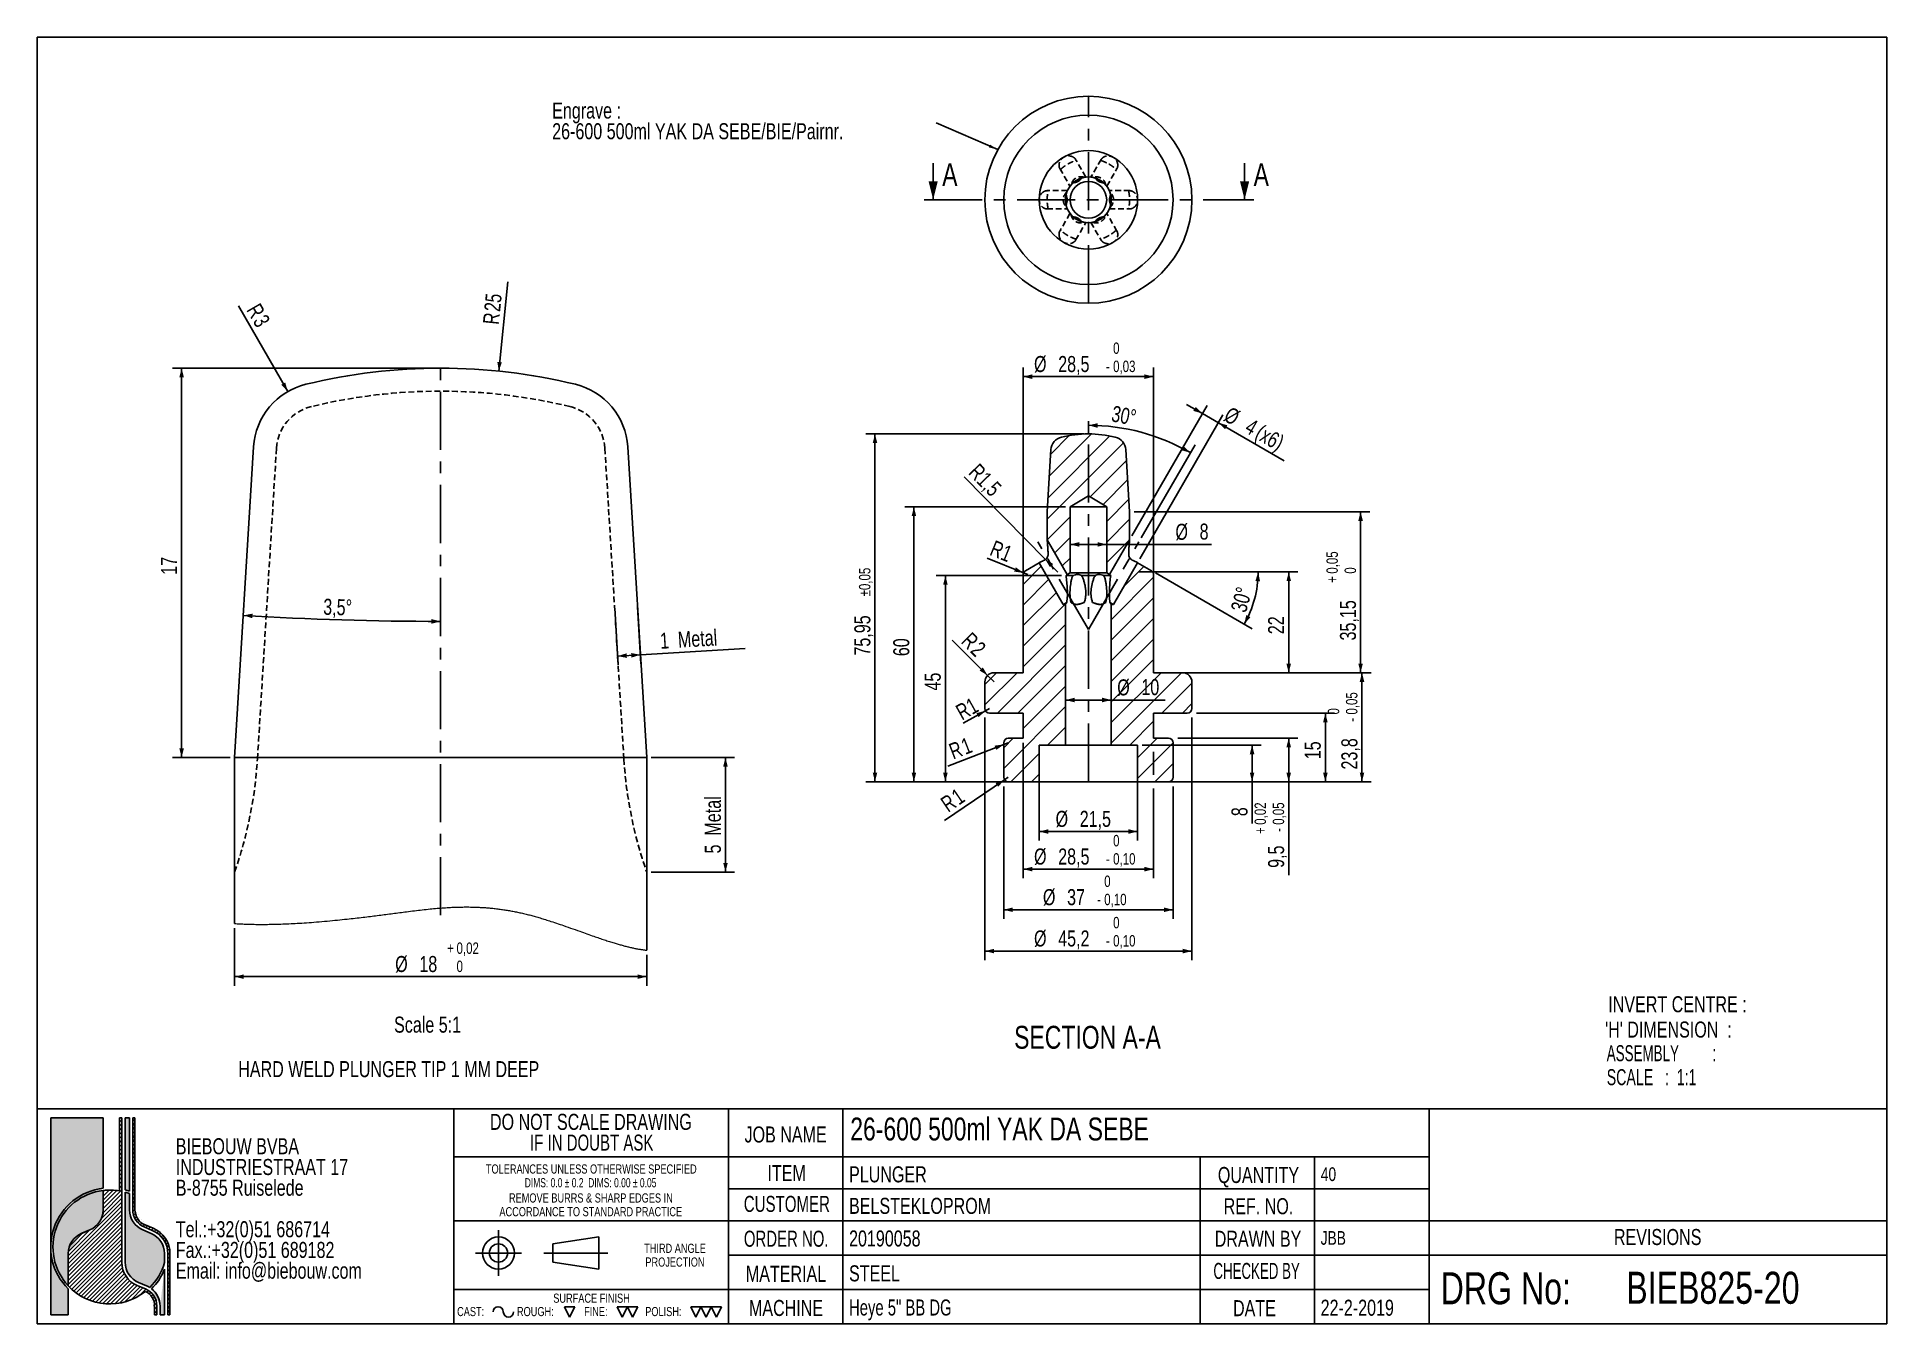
# Model space of a CAD drawing. Header units: millimetres. Extents: x 8 to 412, y 8 to 289.
import ezdxf

# ---------------------------------------------------------------- set-up
doc = ezdxf.new("R2010")
doc.units = ezdxf.units.MM
doc.linetypes.add('CENTERX2', pattern=[20.32, 12.7, -2.54, 2.54, -2.54])
doc.linetypes.add('HIDDEN', pattern=[1.905, 1.27, -0.635])
for name, color, linetype in [('CENTERLINE', 4, 'CENTERX2'), ('DIMENSIONS', 2, 'Continuous'), ('HATCH', 3, 'Continuous'), ('HIDDEN', 3, 'HIDDEN'), ('TEXT', 2, 'Continuous')]:
    doc.layers.add(name, color=color, linetype=linetype)
doc.layers.add('OUTLINE', color=7, linetype='Continuous', lineweight=25)
doc.styles.add('SLDTEXTSTYLE0', font='TXT', dxfattribs={"width": 0.75})
doc.styles.add('SLDTEXTSTYLE1', font='TXT', dxfattribs={"width": 0.660714})
doc.styles.add('SLDTEXTSTYLE2', font='TXT', dxfattribs={"width": 0.692308})
doc.styles.add('SLDTEXTSTYLE3', font='TXT', dxfattribs={"width": 0.702531})
doc.styles.add('SLDTEXTSTYLE4', font='TXT', dxfattribs={"width": 0.696874})
doc.styles.add('SLDTEXTSTYLE5', font='TXT', dxfattribs={"width": 0.620208})
doc.styles.add('SLDTEXTSTYLE6', font='TXT', dxfattribs={"width": 0.7})
doc.styles.add('SLDTEXTSTYLE7', font='TXT', dxfattribs={"width": 0.691176})
doc.styles.add('SLDTEXTSTYLE8', font='TXT', dxfattribs={"width": 0.625})
doc.dimstyles.new('SLDDIMSTYLE0', dxfattribs={"dimtxt": 0.18, "dimasz": 2, "dimexe": 0, "dimexo": 0.0625, "dimgap": 0, "dimtad": 0, "dimtih": 1, "dimtoh": 1, "dimdec": 0, "dimrnd": 1e-09, "dimzin": 0, "dimdsep": 46, "dimtxsty": 'Standard', "dimsah": 1, "dimcen": 0.09, "dimadec": 0, "dimazin": 0, "dimtfac": 2, "dimtdec": 0, "dimtofl": 0, "dimtmove": 0, "dimatfit": 3, "dimfxl": 0, "dimfrac": 2, "dimtolj": 1, "dimtzin": 0, "dimarcsym": 0})
doc.dimstyles.new('SLDDIMSTYLE1', dxfattribs={"dimtxt": 3.5, "dimasz": 2, "dimexe": 0, "dimexo": 0.0625, "dimgap": 0.875, "dimtad": 1, "dimdec": 4, "dimzin": 12, "dimdsep": 46, "dimtxsty": 'SLDTEXTSTYLE0', "dimsah": 1, "dimcen": 0.09, "dimazin": 3, "dimtfac": 1, "dimtofl": 0, "dimtmove": 0, "dimatfit": 3, "dimfxl": 0, "dimfrac": 2, "dimtolj": 1, "dimtzin": 12, "dimarcsym": 0})
doc.dimstyles.new('SLDDIMSTYLE10', dxfattribs={"dimtxt": 3.5, "dimasz": 2, "dimexe": 0, "dimexo": 0.0625, "dimgap": 0.875, "dimtad": 1, "dimrnd": 1e-09, "dimzin": 12, "dimdsep": 46, "dimtxsty": 'SLDTEXTSTYLE0', "dimsah": 1, "dimcen": 0.09, "dimadec": 0, "dimazin": 3, "dimtol": 1, "dimtp": 0.05, "dimtm": 0.05, "dimtfac": 1, "dimtofl": 0, "dimtmove": 0, "dimatfit": 3, "dimfxl": 0, "dimfrac": 2, "dimtolj": 1, "dimarcsym": 0})
doc.dimstyles.new('SLDDIMSTYLE11', dxfattribs={"dimtxt": 3.5, "dimasz": 2, "dimexe": 0, "dimexo": 0.0625, "dimgap": 0.875, "dimtad": 1, "dimrnd": 1e-09, "dimzin": 12, "dimdsep": 46, "dimtxsty": 'SLDTEXTSTYLE0', "dimsah": 1, "dimcen": 0, "dimadec": 0, "dimazin": 3, "dimtfac": 1, "dimtofl": 0, "dimtmove": 0, "dimatfit": 3, "dimfxl": 0, "dimfrac": 2, "dimtolj": 1, "dimtzin": 12, "dimarcsym": 0})
doc.dimstyles.new('SLDDIMSTYLE12', dxfattribs={"dimtxt": 3.5, "dimasz": 2, "dimexe": 0, "dimexo": 0.0625, "dimgap": 0.875, "dimtad": 1, "dimrnd": 1e-09, "dimzin": 12, "dimdsep": 46, "dimtxsty": 'SLDTEXTSTYLE0', "dimsah": 1, "dimcen": 0, "dimadec": 0, "dimazin": 3, "dimtfac": 1, "dimtofl": 0, "dimtmove": 0, "dimatfit": 3, "dimfxl": 0, "dimfrac": 2, "dimtolj": 1, "dimtzin": 12, "dimarcsym": 0})
doc.dimstyles.new('SLDDIMSTYLE13', dxfattribs={"dimtxt": 3.5, "dimasz": 2, "dimexe": 0, "dimexo": 0.0625, "dimgap": 0.875, "dimtad": 1, "dimrnd": 1e-09, "dimzin": 12, "dimdsep": 46, "dimtxsty": 'SLDTEXTSTYLE0', "dimsah": 1, "dimcen": 0.09, "dimadec": 0, "dimazin": 3, "dimtfac": 1, "dimtmove": 0, "dimatfit": 0, "dimfxl": 0, "dimfrac": 2, "dimtolj": 1, "dimtzin": 12, "dimarcsym": 0})
doc.dimstyles.new('SLDDIMSTYLE14', dxfattribs={"dimtxt": 3.5, "dimasz": 2, "dimexe": 0, "dimexo": 0.0625, "dimgap": 0.875, "dimtad": 1, "dimrnd": 1e-09, "dimzin": 12, "dimdsep": 46, "dimtxsty": 'SLDTEXTSTYLE0', "dimsah": 1, "dimcen": 0, "dimadec": 0, "dimazin": 3, "dimtfac": 1, "dimtofl": 0, "dimtmove": 1, "dimatfit": 3, "dimfxl": 0, "dimfrac": 2, "dimtolj": 1, "dimtzin": 12, "dimarcsym": 0})
doc.dimstyles.new('SLDDIMSTYLE15', dxfattribs={"dimtxt": 3.5, "dimasz": 2, "dimexe": 0, "dimexo": 0.0625, "dimgap": 0.875, "dimtad": 1, "dimlfac": 0.2, "dimrnd": 1e-09, "dimzin": 12, "dimdsep": 46, "dimtxsty": 'SLDTEXTSTYLE0', "dimsah": 1, "dimcen": 0.09, "dimadec": 0, "dimazin": 3, "dimtfac": 1, "dimtofl": 0, "dimtmove": 0, "dimatfit": 3, "dimfxl": 0, "dimfrac": 2, "dimtolj": 1, "dimtzin": 12, "dimarcsym": 0})
doc.dimstyles.new('SLDDIMSTYLE16', dxfattribs={"dimtxt": 3.5, "dimasz": 2, "dimexe": 0, "dimexo": 0.0625, "dimgap": 0.875, "dimtad": 1, "dimdec": 4, "dimlfac": 0.2, "dimzin": 12, "dimdsep": 46, "dimtxsty": 'SLDTEXTSTYLE0', "dimsah": 1, "dimcen": 0.09, "dimazin": 3, "dimtfac": 1, "dimtofl": 0, "dimtmove": 0, "dimatfit": 3, "dimfxl": 0, "dimfrac": 2, "dimtolj": 1, "dimtzin": 12, "dimarcsym": 0})
doc.dimstyles.new('SLDDIMSTYLE17', dxfattribs={"dimtxt": 3.5, "dimasz": 2, "dimexe": 0, "dimexo": 0.0625, "dimgap": 0.875, "dimtad": 1, "dimlfac": 0.2, "dimrnd": 1e-09, "dimzin": 12, "dimdsep": 46, "dimtxsty": 'SLDTEXTSTYLE0', "dimsah": 1, "dimcen": 0.09, "dimadec": 0, "dimazin": 3, "dimtol": 1, "dimtp": 0.02, "dimtfac": 1, "dimtofl": 0, "dimtmove": 0, "dimatfit": 3, "dimfxl": 0, "dimfrac": 2, "dimtolj": 1, "dimarcsym": 0})
doc.dimstyles.new('SLDDIMSTYLE18', dxfattribs={"dimtxt": 3.5, "dimasz": 2, "dimexe": 0, "dimexo": 0.0625, "dimgap": 0.875, "dimtad": 1, "dimlfac": 0.2, "dimrnd": 1e-09, "dimzin": 12, "dimdsep": 46, "dimtxsty": 'SLDTEXTSTYLE0', "dimsah": 1, "dimcen": 0, "dimadec": 0, "dimazin": 3, "dimtfac": 1, "dimtofl": 0, "dimtmove": 0, "dimatfit": 3, "dimfxl": 0, "dimfrac": 2, "dimtolj": 1, "dimtzin": 12, "dimarcsym": 0})
doc.dimstyles.new('SLDDIMSTYLE2', dxfattribs={"dimtxt": 3.5, "dimasz": 2, "dimexe": 0, "dimexo": 0.0625, "dimgap": 0.875, "dimtad": 1, "dimrnd": 1e-09, "dimzin": 12, "dimdsep": 46, "dimtxsty": 'SLDTEXTSTYLE0', "dimsah": 1, "dimcen": 0.09, "dimadec": 0, "dimazin": 3, "dimtfac": 1, "dimtofl": 0, "dimtmove": 0, "dimatfit": 3, "dimfxl": 0, "dimfrac": 2, "dimtolj": 1, "dimtzin": 12, "dimarcsym": 0})
doc.dimstyles.new('SLDDIMSTYLE3', dxfattribs={"dimtxt": 3.5, "dimasz": 2, "dimexe": 0, "dimexo": 0.0625, "dimgap": 0.875, "dimtad": 1, "dimdec": 1, "dimrnd": 1e-09, "dimzin": 12, "dimdsep": 46, "dimtxsty": 'SLDTEXTSTYLE0', "dimsah": 1, "dimcen": 0.09, "dimadec": 0, "dimazin": 3, "dimtol": 1, "dimtm": 0.05, "dimtfac": 1, "dimtofl": 0, "dimtmove": 0, "dimatfit": 3, "dimfxl": 0, "dimfrac": 2, "dimtolj": 1, "dimarcsym": 0})
doc.dimstyles.new('SLDDIMSTYLE4', dxfattribs={"dimtxt": 3.5, "dimasz": 2, "dimexe": 0, "dimexo": 0.0625, "dimgap": 0.875, "dimtad": 1, "dimrnd": 1e-09, "dimzin": 12, "dimdsep": 46, "dimtxsty": 'SLDTEXTSTYLE0', "dimsah": 1, "dimcen": 0.09, "dimadec": 0, "dimazin": 3, "dimtol": 1, "dimtp": 0.02, "dimtm": 0.05, "dimtfac": 1, "dimtofl": 0, "dimtmove": 0, "dimatfit": 3, "dimfxl": 0, "dimfrac": 2, "dimtolj": 1, "dimarcsym": 0})
doc.dimstyles.new('SLDDIMSTYLE5', dxfattribs={"dimtxt": 3.5, "dimasz": 2, "dimexe": 0, "dimexo": 0.0625, "dimgap": 0.875, "dimtad": 1, "dimrnd": 1e-09, "dimzin": 12, "dimdsep": 46, "dimtxsty": 'SLDTEXTSTYLE0', "dimsah": 1, "dimcen": 0.09, "dimadec": 0, "dimazin": 3, "dimtol": 1, "dimtm": 0.03, "dimtfac": 1, "dimtofl": 0, "dimtmove": 0, "dimatfit": 3, "dimfxl": 0, "dimfrac": 2, "dimtolj": 1, "dimarcsym": 0})
doc.dimstyles.new('SLDDIMSTYLE6', dxfattribs={"dimtxt": 3.5, "dimasz": 2, "dimexe": 0, "dimexo": 0.0625, "dimgap": 0.875, "dimtad": 1, "dimrnd": 1e-09, "dimzin": 12, "dimdsep": 46, "dimtxsty": 'SLDTEXTSTYLE0', "dimsah": 1, "dimcen": 0.09, "dimadec": 0, "dimazin": 3, "dimtol": 1, "dimtm": 0.1, "dimtfac": 1, "dimtofl": 0, "dimtmove": 0, "dimatfit": 3, "dimfxl": 0, "dimfrac": 2, "dimtolj": 1, "dimarcsym": 0})
doc.dimstyles.new('SLDDIMSTYLE7', dxfattribs={"dimtxt": 3.5, "dimasz": 2, "dimexe": 0, "dimexo": 0.0625, "dimgap": 0.875, "dimtad": 1, "dimdec": 1, "dimrnd": 1e-09, "dimzin": 12, "dimdsep": 46, "dimtxsty": 'SLDTEXTSTYLE0', "dimsah": 1, "dimcen": 0.09, "dimadec": 0, "dimazin": 3, "dimtfac": 1, "dimtdec": 1, "dimtofl": 0, "dimtmove": 0, "dimatfit": 3, "dimfxl": 0, "dimfrac": 2, "dimtolj": 1, "dimtzin": 12, "dimarcsym": 0})
doc.dimstyles.new('SLDDIMSTYLE8', dxfattribs={"dimtxt": 3.5, "dimasz": 2, "dimexe": 0, "dimexo": 0.0625, "dimgap": 0.875, "dimtad": 1, "dimdec": 1, "dimrnd": 1e-09, "dimzin": 12, "dimdsep": 46, "dimtxsty": 'SLDTEXTSTYLE0', "dimsah": 1, "dimcen": 0, "dimadec": 0, "dimazin": 3, "dimtfac": 1, "dimtdec": 1, "dimtofl": 0, "dimtmove": 0, "dimatfit": 3, "dimfxl": 0, "dimfrac": 2, "dimtolj": 1, "dimtzin": 12, "dimarcsym": 0})
doc.dimstyles.new('SLDDIMSTYLE9', dxfattribs={"dimtxt": 3.5, "dimasz": 2, "dimexe": 0, "dimexo": 0.0625, "dimgap": 0.875, "dimtad": 1, "dimrnd": 1e-09, "dimzin": 12, "dimdsep": 46, "dimtxsty": 'SLDTEXTSTYLE0', "dimsah": 1, "dimcen": 0.09, "dimadec": 0, "dimazin": 3, "dimtol": 1, "dimtp": 0.05, "dimtfac": 1, "dimtofl": 0, "dimtmove": 0, "dimatfit": 3, "dimfxl": 0, "dimfrac": 2, "dimtolj": 1, "dimarcsym": 0})

msp = doc.modelspace()

# ---------------------------------------------------------------- texts
at = {"layer": 'CENTERLINE', "char_height": 5, "attachment_point": 1, "style": 'SLDTEXTSTYLE0'}
for insert in [(205.67646, 261.45365), (273.68211, 261.45365)]:
    msp.add_mtext('A', dxfattribs=dict(at, insert=insert))
at = {"layer": 'TEXT'}
for s, insert, char_height, attachment_point, style in [('INVERT CENTRE :', (351.13201, 79.56571), 3.5, 1, 'SLDTEXTSTYLE0'), ('Scale 5:1', (85.97743, 75.11016), 3.5, 1, 'SLDTEXTSTYLE0'), ('SECTION A-A', (237.4069, 73.10271), 5, 2, 'SLDTEXTSTYLE0'), ("'H' DIMENSION  :", (350.44396, 74.03884), 3.5, 1, 'SLDTEXTSTYLE0'), ('ASSEMBLY         :', (350.79564, 68.87764), 3.5, 1, 'SLDTEXTSTYLE8'), ('HARD WELD PLUNGER TIP 1 MM DEEP', (51.94829, 65.39767), 3.5, 1, 'SLDTEXTSTYLE0'), ('SCALE   :  1:1', (350.79564, 63.64092), 3.5, 1, 'SLDTEXTSTYLE1'), ('26-600 500ml YAK DA SEBE', (185.59608, 53.07133), 5, 1, 'SLDTEXTSTYLE0'), ('JOB NAME', (171.48697, 51.1278), 3.5, 2, 'SLDTEXTSTYLE0'), ('ITEM', (171.71908, 42.70142), 3.5, 2, 'SLDTEXTSTYLE0'), ('PLUNGER', (185.33565, 42.42156), 3.5, 1, 'SLDTEXTSTYLE0'), ('QUANTITY', (274.74339, 42.28181), 3.5, 2, 'SLDTEXTSTYLE0'), ('40', (288.35518, 42.21082), 3, 1, 'SLDTEXTSTYLE0'), ('CUSTOMER', (171.75551, 35.97385), 3.5, 2, 'SLDTEXTSTYLE3'), ('BELSTEKLOPROM', (185.33565, 35.54554), 3.5, 1, 'SLDTEXTSTYLE0'), ('REF. NO.', (274.74262, 35.47023), 3.5, 2, 'SLDTEXTSTYLE0'), ('ORDER NO.', (171.60764, 28.37055), 3.5, 2, 'SLDTEXTSTYLE4'), ('20190058', (185.33565, 28.42402), 3.5, 1, 'SLDTEXTSTYLE0'), ('DRAWN BY', (274.64783, 28.36069), 3.5, 2, 'SLDTEXTSTYLE0'), ('JBB', (288.31932, 28.2897), 3, 1, 'SLDTEXTSTYLE0'), ('REVISIONS', (361.91901, 28.73986), 3.5, 2, 'SLDTEXTSTYLE0'), ('MATERIAL', (171.57082, 20.7035), 3.5, 2, 'SLDTEXTSTYLE0'), ('STEEL', (185.32857, 20.80281), 3.5, 1, 'SLDTEXTSTYLE0'), ('CHECKED BY', (274.33641, 21.33873), 3.5, 2, 'SLDTEXTSTYLE5'), ('DRG No:', (314.51995, 19.3028), 7, 1, 'SLDTEXTSTYLE0'), ('BIEB825-20', (355.0469, 19.40975), 7, 1, 'SLDTEXTSTYLE0'), ('SURFACE FINISH', (129.10103, 14.63617), 2, 2, 'SLDTEXTSTYLE0'), ('MACHINE', (171.56839, 13.25379), 3.5, 2, 'SLDTEXTSTYLE0'), ('Heye 5" BB DG', (185.32857, 13.35309), 3.5, 1, 'SLDTEXTSTYLE2'), ('DATE', (273.867, 13.20559), 3.5, 2, 'SLDTEXTSTYLE0'), ('22-2-2019', (288.31932, 13.3049), 3.5, 1, 'SLDTEXTSTYLE0'), ('CAST:', (99.74145, 11.71938), 2, 1, 'SLDTEXTSTYLE0'), ('ROUGH:', (112.81775, 11.71938), 2, 1, 'SLDTEXTSTYLE0'), ('FINE:', (127.4722, 11.71938), 2, 1, 'SLDTEXTSTYLE0'), ('POLISH:', (140.82446, 11.71938), 2, 1, 'SLDTEXTSTYLE0')]:
    msp.add_mtext(s, dxfattribs=dict(at, insert=insert, char_height=char_height, attachment_point=attachment_point, style=style))

# ---------------------------------------------------------------- blocks, each defined once
blk = doc.blocks.new('SW_NOTE_0')
at = {"layer": 'TEXT', "color": 0, "char_height": 3.5, "attachment_point": 2}
for s, insert, style in [('DO NOT SCALE DRAWING', (28.71, 4.5), 'SLDTEXTSTYLE0'), ('IF IN DOUBT ASK', (28.89, -0.03), 'SLDTEXTSTYLE6')]:
    blk.add_mtext(s, dxfattribs=dict(at, insert=insert, style=style))
blk = doc.blocks.new('SW_NOTE_0_1')
at = {"layer": 'TEXT', "color": 0, "char_height": 2, "attachment_point": 2}
for s, insert, style in [('TOLERANCES UNLESS OTHERWISE SPECIFIED', (27.09, 2.57), 'SLDTEXTSTYLE0'), ('DIMS: 0.0 ± 0.2  DIMS: 0.00 ± 0.05', (26.93, -0.43), 'SLDTEXTSTYLE7')]:
    blk.add_mtext(s, dxfattribs=dict(at, insert=insert, style=style))
blk = doc.blocks.new('SW_NOTE_0_2')
at = {"layer": 'TEXT', "color": 0, "char_height": 2, "attachment_point": 2, "style": 'SLDTEXTSTYLE0'}
for s, insert in [('REMOVE BURRS & SHARP EDGES IN', (21.78, 2.57)), ('ACCORDANCE TO STANDARD PRACTICE', (21.75, -0.43))]:
    blk.add_mtext(s, dxfattribs=dict(at, insert=insert))
blk = doc.blocks.new('SW_NOTE_0_3')
at = {"layer": 'TEXT', "color": 0, "char_height": 2, "attachment_point": 2, "style": 'SLDTEXTSTYLE0'}
for s, insert in [('THIRD ANGLE', (8.34, 2.57)), ('PROJECTION', (8.33, -0.43))]:
    blk.add_mtext(s, dxfattribs=dict(at, insert=insert))
blk = doc.blocks.new('SW_NOTE_0_4')
at = {"layer": 'TEXT', "color": 0, "char_height": 3.5, "attachment_point": 1, "style": 'SLDTEXTSTYLE0'}
for s, insert in [('BIEBOUW BVBA', (0, 4.5)), ('INDUSTRIESTRAAT 17', (0, -0.03)), ('B-8755 Ruiselede', (0, -4.55)), ('Tel.:+32(0)51 686714', (0, -13.61)), ('Fax.:+32(0)51 689182', (0, -18.13)), ('Email: info@biebouw.com', (0, -22.66))]:
    blk.add_mtext(s, dxfattribs=dict(at, insert=insert))
blk = doc.blocks.new('SW_NOTE_0_5')
at = {"layer": 'TEXT', "color": 0, "char_height": 3.5, "attachment_point": 1, "style": 'SLDTEXTSTYLE0'}
for s, insert in [('Engrave :', (-83.88, 4.46)), ('26-600 500ml YAK DA SEBE/BIE/Pairnr.', (-83.88, -0.06))]:
    blk.add_mtext(s, dxfattribs=dict(at, insert=insert))
blk = doc.blocks.new('_D')
at = {"layer": 'DIMENSIONS'}
blk.add_line((249.15, 179.64), (260.89, 199.98), dxfattribs=at)
blk.add_arc((237.6, 159.63), 44.59, 60, 90, dxfattribs=at)
for points in [[(237.6, 204.22), (239.59, 203.68), (239.61, 204.67)], [(259.89, 198.25), (258.38, 199.65), (257.9, 198.77)]]:
    blk.add_solid(points, dxfattribs=at)
at = {"layer": 'DIMENSIONS', "insert": (243.07, 208.55), "char_height": 3.5, "attachment_point": 1, "rotation": 349.5224, "style": 'SLDTEXTSTYLE0'}
blk.add_mtext('30°', dxfattribs=at)
blk = doc.blocks.new('_D_1')
at = {"layer": 'DIMENSIONS'}
for p, q in [((252.22, 171.98), (273.35, 159.78)), ((255.82, 172.19), (276.67, 172.19))]:
    blk.add_line(p, q, dxfattribs=at)
blk.add_arc((251.85, 172.19), 22.82, 330, 0, dxfattribs=at)
for points in [[(274.67, 172.19), (274.08, 170.22), (275.08, 170.17)], [(271.61, 160.78), (272.98, 162.32), (272.09, 162.79)]]:
    blk.add_solid(points, dxfattribs=at)
at = {"layer": 'DIMENSIONS', "insert": (268.63, 164.05), "char_height": 3.5, "attachment_point": 1, "rotation": 75, "style": 'SLDTEXTSTYLE0'}
blk.add_mtext('30°', dxfattribs=at)
blk = doc.blocks.new('_D_2')
at = {"layer": 'DIMENSIONS'}
for p, q in [((252.85, 172.19), (283.35, 172.19)), ((281.35, 172.19), (281.35, 150.19)), ((252.85, 150.19), (283.35, 150.19))]:
    blk.add_line(p, q, dxfattribs=at)
for points in [[(281.35, 172.19), (280.85, 170.19), (281.85, 170.19)], [(281.35, 150.19), (281.85, 152.19), (280.85, 152.19)]]:
    blk.add_solid(points, dxfattribs=at)
at = {"layer": 'DIMENSIONS', "insert": (276.84, 158.61), "char_height": 3.5, "attachment_point": 1, "rotation": 90, "style": 'SLDTEXTSTYLE0'}
blk.add_mtext('22', dxfattribs=at)
blk = doc.blocks.new('_D_3')
at = {"layer": 'DIMENSIONS'}
for p, q in [((261.2, 150.19), (299.35, 150.19)), ((297.35, 150.19), (297.35, 126.39)), ((257.1, 126.39), (299.35, 126.39))]:
    blk.add_line(p, q, dxfattribs=at)
for points in [[(297.35, 150.19), (296.85, 148.19), (297.85, 148.19)], [(297.35, 126.39), (297.85, 128.39), (296.85, 128.39)]]:
    blk.add_solid(points, dxfattribs=at)
at = {"layer": 'DIMENSIONS', "attachment_point": 1, "rotation": 90, "style": 'SLDTEXTSTYLE0'}
for s, insert, char_height in [('0,05', (293.85, 141.06), 2.5), ('0', (289.89, 141.06), 2.5), ('-', (293.85, 139.49), 2.5), ('23,8', (292.84, 129.06), 3.5)]:
    blk.add_mtext(s, dxfattribs=dict(at, insert=insert, char_height=char_height))
blk = doc.blocks.new('_D_4')
at = {"layer": 'DIMENSIONS'}
for p, q in [((257.1, 135.89), (283.35, 135.89)), ((281.35, 135.89), (281.35, 126.39)), ((257.1, 126.39), (283.35, 126.39)), ((281.35, 126.39), (281.35, 106.01))]:
    blk.add_line(p, q, dxfattribs=at)
for points in [[(281.35, 135.89), (280.85, 133.89), (281.85, 133.89)], [(281.35, 126.39), (281.85, 128.39), (280.85, 128.39)]]:
    blk.add_solid(points, dxfattribs=at)
at = {"layer": 'DIMENSIONS', "attachment_point": 1, "rotation": 90, "style": 'SLDTEXTSTYLE0'}
for s, insert, char_height in [('0,02', (273.89, 117), 2.5), ('0,05', (277.85, 117), 2.5), ('+', (273.89, 114.98), 2.5), ('-', (277.85, 115.44), 2.5), ('9,5', (276.84, 107.59), 3.5)]:
    blk.add_mtext(s, dxfattribs=dict(at, insert=insert, char_height=char_height))
blk = doc.blocks.new('_D_5')
at = {"layer": 'DIMENSIONS'}
for p, q in [((261.2, 141.39), (291.35, 141.39)), ((289.35, 141.39), (289.35, 126.39)), ((257.1, 126.39), (291.35, 126.39))]:
    blk.add_line(p, q, dxfattribs=at)
for points in [[(289.35, 141.39), (288.85, 139.39), (289.85, 139.39)], [(289.35, 126.39), (289.85, 128.39), (288.85, 128.39)]]:
    blk.add_solid(points, dxfattribs=at)
at = {"layer": 'DIMENSIONS', "insert": (284.84, 131.31), "char_height": 3.5, "attachment_point": 1, "rotation": 90, "style": 'SLDTEXTSTYLE0'}
blk.add_mtext('15', dxfattribs=at)
blk = doc.blocks.new('_D_6')
at = {"layer": 'DIMENSIONS'}
for p, q in [((223.35, 151.19), (223.35, 216.84)), ((223.35, 214.84), (251.85, 214.84)), ((251.85, 151.19), (251.85, 216.84))]:
    blk.add_line(p, q, dxfattribs=at)
for points in [[(223.35, 214.84), (225.35, 214.34), (225.35, 215.34)], [(251.85, 214.84), (249.85, 215.34), (249.85, 214.34)]]:
    blk.add_solid(points, dxfattribs=at)
at = {"layer": 'DIMENSIONS', "attachment_point": 1, "style": 'SLDTEXTSTYLE0'}
for s, insert, char_height in [('0', (243, 222.31), 2.5), ('%%c', (225.73, 219.35), 3.5), ('28,5', (231.01, 219.35), 3.5), ('0,03', (243, 218.34), 2.5), ('-', (241.44, 218.34), 2.5)]:
    blk.add_mtext(s, dxfattribs=dict(at, insert=insert, char_height=char_height))
blk = doc.blocks.new('_D_7')
at = {"layer": 'DIMENSIONS'}
for p, q in [((215, 140.39), (215, 87.42)), ((260.2, 140.39), (260.2, 87.42)), ((215, 89.42), (260.2, 89.42))]:
    blk.add_line(p, q, dxfattribs=at)
for points in [[(215, 89.42), (217, 88.92), (217, 89.92)], [(260.2, 89.42), (258.2, 89.92), (258.2, 88.92)]]:
    blk.add_solid(points, dxfattribs=at)
at = {"layer": 'DIMENSIONS', "attachment_point": 1, "style": 'SLDTEXTSTYLE0'}
for s, insert, char_height in [('%%c', (225.73, 93.93), 3.5), ('45,2', (231.01, 93.93), 3.5), ('0', (243, 96.89), 2.5), ('0,10', (243, 92.92), 2.5), ('-', (241.44, 92.92), 2.5)]:
    blk.add_mtext(s, dxfattribs=dict(at, insert=insert, char_height=char_height))
blk = doc.blocks.new('_D_8')
at = {"layer": 'DIMENSIONS'}
for p, q in [((219.1, 125.39), (219.1, 96.44)), ((256.1, 125.39), (256.1, 96.44)), ((219.1, 98.44), (256.1, 98.44))]:
    blk.add_line(p, q, dxfattribs=at)
for points in [[(219.1, 98.44), (221.1, 97.94), (221.1, 98.94)], [(256.1, 98.44), (254.1, 98.94), (254.1, 97.94)]]:
    blk.add_solid(points, dxfattribs=at)
at = {"layer": 'DIMENSIONS', "attachment_point": 1, "style": 'SLDTEXTSTYLE0'}
for s, insert, char_height in [('0', (241.06, 105.91), 2.5), ('%%c', (227.67, 102.95), 3.5), ('37', (232.95, 102.95), 3.5), ('0,10', (241.06, 101.94), 2.5), ('-', (239.5, 101.94), 2.5)]:
    blk.add_mtext(s, dxfattribs=dict(at, insert=insert, char_height=char_height))
blk = doc.blocks.new('_D_9')
at = {"layer": 'DIMENSIONS'}
for p, q in [((249.35, 134.39), (275.35, 134.39)), ((273.35, 126.39), (273.35, 134.39)), ((249.35, 126.39), (275.35, 126.39)), ((273.35, 126.39), (273.35, 117.28))]:
    blk.add_line(p, q, dxfattribs=at)
for points in [[(273.35, 134.39), (272.85, 132.39), (273.85, 132.39)], [(273.35, 126.39), (273.85, 128.39), (272.85, 128.39)]]:
    blk.add_solid(points, dxfattribs=at)
at = {"layer": 'DIMENSIONS', "insert": (268.84, 118.87), "char_height": 3.5, "attachment_point": 1, "rotation": 90, "style": 'SLDTEXTSTYLE0'}
blk.add_mtext('8', dxfattribs=at)
blk = doc.blocks.new('_D_10')
at = {"layer": 'DIMENSIONS'}
for p, q in [((226.85, 133.39), (226.85, 113.53)), ((248.35, 133.39), (248.35, 113.53)), ((226.85, 115.53), (248.35, 115.53))]:
    blk.add_line(p, q, dxfattribs=at)
for points in [[(226.85, 115.53), (228.85, 115.03), (228.85, 116.03)], [(248.35, 115.53), (246.35, 116.03), (246.35, 115.03)]]:
    blk.add_solid(points, dxfattribs=at)
at = {"layer": 'DIMENSIONS', "char_height": 3.5, "attachment_point": 1, "style": 'SLDTEXTSTYLE0'}
for s, insert in [('%%c', (230.44, 120.04)), ('21,5', (235.71, 120.04))]:
    blk.add_mtext(s, dxfattribs=dict(at, insert=insert))
blk = doc.blocks.new('_D_11')
at = {"layer": 'DIMENSIONS'}
for q in [(206.92, 129.8), (220.1, 134.89)]:
    blk.add_line((219.17, 134.53), q, dxfattribs=at)
blk.add_solid([(219.17, 134.53), (217.12, 134.28), (217.48, 133.35)], dxfattribs=at)
at = {"layer": 'DIMENSIONS', "char_height": 3.5, "attachment_point": 1, "rotation": 21.0977, "style": 'SLDTEXTSTYLE0'}
for s, insert in [('R', (206.81, 134.49)), ('1', (209.45, 135.51))]:
    blk.add_mtext(s, dxfattribs=dict(at, insert=insert))
blk = doc.blocks.new('_D_12')
at = {"layer": 'DIMENSIONS'}
for q in [(207.88, 157.31), (217, 148.19)]:
    blk.add_line((215.59, 149.61), q, dxfattribs=at)
blk.add_solid([(215.59, 149.61), (214.53, 151.37), (213.82, 150.67)], dxfattribs=at)
at = {"layer": 'DIMENSIONS', "char_height": 3.5, "attachment_point": 1, "rotation": 315, "style": 'SLDTEXTSTYLE0'}
for s, insert in [('R', (212.1, 159.3)), ('2', (214.11, 157.29))]:
    blk.add_mtext(s, dxfattribs=dict(at, insert=insert))
blk = doc.blocks.new('_D_13')
at = {"layer": 'DIMENSIONS'}
for p, q in [((223.35, 134.89), (223.35, 105.31)), ((251.85, 132.89), (251.85, 127.89)), ((251.85, 124.89), (251.85, 105.31)), ((223.35, 107.31), (251.85, 107.31))]:
    blk.add_line(p, q, dxfattribs=at)
for points in [[(223.35, 107.31), (225.35, 106.81), (225.35, 107.81)], [(251.85, 107.31), (249.85, 107.81), (249.85, 106.81)]]:
    blk.add_solid(points, dxfattribs=at)
at = {"layer": 'DIMENSIONS', "attachment_point": 1, "style": 'SLDTEXTSTYLE0'}
for s, insert, char_height in [('0', (243, 114.78), 2.5), ('%%c', (225.73, 111.82), 3.5), ('28,5', (231.01, 111.82), 3.5), ('-', (241.44, 110.81), 2.5), ('0,10', (243, 110.81), 2.5)]:
    blk.add_mtext(s, dxfattribs=dict(at, insert=insert, char_height=char_height))
blk = doc.blocks.new('_D_14')
at = {"layer": 'DIMENSIONS'}
for p, q in [((247.6, 185.34), (299.04, 185.34)), ((297.04, 150.19), (297.04, 185.34)), ((259.2, 150.19), (299.04, 150.19))]:
    blk.add_line(p, q, dxfattribs=at)
for points in [[(297.04, 185.34), (296.54, 183.34), (297.54, 183.34)], [(297.04, 150.19), (297.54, 152.19), (296.54, 152.19)]]:
    blk.add_solid(points, dxfattribs=at)
at = {"layer": 'DIMENSIONS', "attachment_point": 1, "rotation": 90, "style": 'SLDTEXTSTYLE0'}
for s, insert, char_height in [('0,05', (289.58, 171.82), 2.5), ('+', (289.58, 169.8), 2.5), ('0', (293.54, 171.82), 2.5), ('35,15', (292.53, 157.24), 3.5)]:
    blk.add_mtext(s, dxfattribs=dict(at, insert=insert, char_height=char_height))
blk = doc.blocks.new('_D_15')
at = {"layer": 'DIMENSIONS'}
for p, q in [((236.6, 202.34), (189, 202.34)), ((191, 202.34), (191, 126.39)), ((225.85, 126.39), (189, 126.39))]:
    blk.add_line(p, q, dxfattribs=at)
for points in [[(191, 202.34), (190.5, 200.34), (191.5, 200.34)], [(191, 126.39), (191.5, 128.39), (190.5, 128.39)]]:
    blk.add_solid(points, dxfattribs=at)
at = {"layer": 'DIMENSIONS', "attachment_point": 1, "rotation": 90, "style": 'SLDTEXTSTYLE0'}
for s, insert, char_height in [('±0,05', (187.5, 166.87), 2.5), ('75,95', (186.49, 153.94), 3.5)]:
    blk.add_mtext(s, dxfattribs=dict(at, insert=insert, char_height=char_height))
blk = doc.blocks.new('_D_16')
at = {"layer": 'DIMENSIONS'}
for q in [(206.19, 117.91), (220.1, 127.39)]:
    blk.add_line((219.27, 126.83), q, dxfattribs=at)
blk.add_solid([(219.27, 126.83), (217.34, 126.11), (217.9, 125.29)], dxfattribs=at)
at = {"layer": 'DIMENSIONS', "char_height": 3.5, "attachment_point": 1, "rotation": 34.2882, "style": 'SLDTEXTSTYLE0'}
for s, insert in [('R', (205, 122.48)), ('1', (207.34, 124.07))]:
    blk.add_mtext(s, dxfattribs=dict(at, insert=insert))
blk = doc.blocks.new('_D_17')
at = {"layer": 'DIMENSIONS'}
for q in [(215.52, 175.21), (224.35, 171.61)]:
    blk.add_line((223.42, 171.99), q, dxfattribs=at)
blk.add_solid([(223.42, 171.99), (221.76, 173.21), (221.38, 172.28)], dxfattribs=at)
at = {"layer": 'DIMENSIONS', "insert": (217.15, 179.22), "char_height": 3.5, "attachment_point": 1, "rotation": 337.8618, "style": 'SLDTEXTSTYLE0'}
blk.add_mtext('R1', dxfattribs=at)
blk = doc.blocks.new('_D_18')
at = {"layer": 'DIMENSIONS'}
for p, q in [((231.73, 171.39), (204.37, 171.39)), ((206.37, 126.39), (206.37, 171.39)), ((219.1, 126.39), (204.37, 126.39))]:
    blk.add_line(p, q, dxfattribs=at)
for points in [[(206.37, 171.39), (205.87, 169.39), (206.87, 169.39)], [(206.37, 126.39), (206.87, 128.39), (205.87, 128.39)]]:
    blk.add_solid(points, dxfattribs=at)
at = {"layer": 'DIMENSIONS', "insert": (201.86, 146.31), "char_height": 3.5, "attachment_point": 1, "rotation": 90, "style": 'SLDTEXTSTYLE0'}
blk.add_mtext('45', dxfattribs=at)
blk = doc.blocks.new('_D_19')
at = {"layer": 'DIMENSIONS'}
for p, q in [((232.6, 186.39), (197.5, 186.39)), ((199.5, 126.39), (199.5, 186.39)), ((219.1, 126.39), (197.5, 126.39))]:
    blk.add_line(p, q, dxfattribs=at)
for points in [[(199.5, 186.39), (199, 184.39), (200, 184.39)], [(199.5, 126.39), (200, 128.39), (199, 128.39)]]:
    blk.add_solid(points, dxfattribs=at)
at = {"layer": 'DIMENSIONS', "insert": (194.99, 153.81), "char_height": 3.5, "attachment_point": 1, "rotation": 90, "style": 'SLDTEXTSTYLE0'}
blk.add_mtext('60', dxfattribs=at)
blk = doc.blocks.new('_D_20')
at = {"layer": 'DIMENSIONS'}
for p, q in [((232.6, 144.24), (242.6, 144.24)), ((242.6, 144.24), (254.35, 144.24))]:
    blk.add_line(p, q, dxfattribs=at)
for points in [[(232.6, 144.24), (234.6, 143.74), (234.6, 144.74)], [(242.6, 144.24), (240.6, 144.74), (240.6, 143.74)]]:
    blk.add_solid(points, dxfattribs=at)
at = {"layer": 'DIMENSIONS', "char_height": 3.5, "attachment_point": 1, "style": 'SLDTEXTSTYLE0'}
for s, insert in [('%%c', (243.9, 148.75)), ('10', (249.17, 148.81))]:
    blk.add_mtext(s, dxfattribs=dict(at, insert=insert))
blk = doc.blocks.new('_D_21')
at = {"layer": 'DIMENSIONS'}
for p, q in [((233.6, 178.21), (241.6, 178.21)), ((241.6, 178.21), (264.48, 178.21))]:
    blk.add_line(p, q, dxfattribs=at)
for points in [[(233.6, 178.21), (235.6, 177.71), (235.6, 178.71)], [(241.6, 178.21), (239.6, 178.71), (239.6, 177.71)]]:
    blk.add_solid(points, dxfattribs=at)
at = {"layer": 'DIMENSIONS', "char_height": 3.5, "attachment_point": 1, "style": 'SLDTEXTSTYLE0'}
for s, insert in [('%%c', (256.61, 182.72)), ('8', (261.89, 182.77))]:
    blk.add_mtext(s, dxfattribs=dict(at, insert=insert))
blk = doc.blocks.new('_D_22')
at = {"layer": 'DIMENSIONS'}
for p, q in [((247.1, 180.09), (263.52, 208.52)), ((248.83, 175.09), (266.98, 206.52)), ((262.52, 206.79), (259.05, 208.79)), ((262.52, 206.79), (265.98, 204.79)), ((265.98, 204.79), (280.36, 196.48))]:
    blk.add_line(p, q, dxfattribs=at)
for points in [[(262.52, 206.79), (261.03, 208.22), (260.53, 207.36)], [(265.98, 204.79), (267.46, 203.36), (267.96, 204.22)]]:
    blk.add_solid(points, dxfattribs=at)
at = {"layer": 'DIMENSIONS', "char_height": 3.5, "attachment_point": 1, "rotation": 330, "style": 'SLDTEXTSTYLE0'}
for s, insert in [('%%c', (268.65, 208.46)), ('4', (273.25, 205.87)), ('(x6)', (275.49, 204.57))]:
    blk.add_mtext(s, dxfattribs=dict(at, insert=insert))
blk = doc.blocks.new('_D_23')
at = {"layer": 'DIMENSIONS'}
for q in [(210.28, 139.19), (216, 142.39)]:
    blk.add_line((215.13, 141.9), q, dxfattribs=at)
blk.add_solid([(215.13, 141.9), (213.14, 141.36), (213.63, 140.49)], dxfattribs=at)
at = {"layer": 'DIMENSIONS', "insert": (208.28, 142.77), "char_height": 3.5, "attachment_point": 1, "rotation": 29.2049, "style": 'SLDTEXTSTYLE0'}
blk.add_mtext('R1', dxfattribs=at)
blk = doc.blocks.new('_D_24')
at = {"layer": 'DIMENSIONS'}
for q in [(210.49, 192.99), (230.95, 172.16)]:
    blk.add_line((228.15, 175.02), q, dxfattribs=at)
blk.add_solid([(228.15, 175.02), (229.2, 173.24), (229.91, 173.94)], dxfattribs=at)
at = {"layer": 'DIMENSIONS', "insert": (213.71, 196.15), "char_height": 3.5, "attachment_point": 1, "rotation": 314.4294, "style": 'SLDTEXTSTYLE0'}
blk.add_mtext('R1,5', dxfattribs=at)
blk = doc.blocks.new('_D_25')
at = {"layer": 'DIMENSIONS'}
for p, q in [((134.15, 164.29), (134.91, 151.82)), ((139.14, 164.6), (139.9, 152.13)), ((134.79, 153.82), (139.78, 154.12)), ((139.78, 154.12), (162.68, 155.52))]:
    blk.add_line(p, q, dxfattribs=at)
for points in [[(134.79, 153.82), (136.82, 153.44), (136.75, 154.44)], [(139.78, 154.12), (137.75, 154.5), (137.81, 153.5)]]:
    blk.add_solid(points, dxfattribs=at)
at = {"layer": 'DIMENSIONS', "char_height": 3.5, "attachment_point": 1, "rotation": 3.5, "style": 'SLDTEXTSTYLE0'}
for s, insert in [('1', (143.95, 158.9)), ('Metal', (147.85, 159.13))]:
    blk.add_mtext(s, dxfattribs=dict(at, insert=insert))
blk = doc.blocks.new('_D_26')
at = {"layer": 'DIMENSIONS'}
for p, q in [((142.15, 131.68), (160.35, 131.68)), ((158.35, 131.68), (158.35, 106.68)), ((142.15, 106.68), (160.35, 106.68))]:
    blk.add_line(p, q, dxfattribs=at)
for points in [[(158.35, 131.68), (157.85, 129.68), (158.85, 129.68)], [(158.35, 106.68), (158.85, 108.68), (157.85, 108.68)]]:
    blk.add_solid(points, dxfattribs=at)
at = {"layer": 'DIMENSIONS', "char_height": 3.5, "attachment_point": 1, "rotation": 90, "style": 'SLDTEXTSTYLE0'}
for s, insert in [('Metal', (153.84, 114.63)), ('5', (153.84, 110.73))]:
    blk.add_mtext(s, dxfattribs=dict(at, insert=insert))
blk = doc.blocks.new('_D_27')
at = {"layer": 'DIMENSIONS'}
blk.add_arc((96.15, 867.42), 706.02, 266.5, 270, dxfattribs=at)
for points in [[(53.05, 162.72), (55.02, 162.1), (55.08, 163.1)], [(96.15, 161.4), (94.15, 161.9), (94.15, 160.9)]]:
    blk.add_solid(points, dxfattribs=at)
at = {"layer": 'DIMENSIONS', "insert": (70.57, 166.37), "char_height": 3.5, "attachment_point": 1, "rotation": 358.25, "style": 'SLDTEXTSTYLE0'}
blk.add_mtext('3,5°', dxfattribs=at)
blk = doc.blocks.new('_D_28')
at = {"layer": 'DIMENSIONS'}
for p, q in [((95.15, 216.68), (37.58, 216.68)), ((39.58, 216.68), (39.58, 131.68)), ((50.15, 131.68), (37.58, 131.68))]:
    blk.add_line(p, q, dxfattribs=at)
for points in [[(39.58, 216.68), (39.08, 214.68), (40.08, 214.68)], [(39.58, 131.68), (40.08, 133.68), (39.08, 133.68)]]:
    blk.add_solid(points, dxfattribs=at)
at = {"layer": 'DIMENSIONS', "insert": (35.07, 171.59), "char_height": 3.5, "attachment_point": 1, "rotation": 90, "style": 'SLDTEXTSTYLE0'}
blk.add_mtext('17', dxfattribs=at)
blk = doc.blocks.new('_D_29')
at = {"layer": 'DIMENSIONS'}
for p, q in [((51.15, 94.43), (51.15, 81.84)), ((141.15, 88.62), (141.15, 81.84)), ((51.15, 83.84), (141.15, 83.84))]:
    blk.add_line(p, q, dxfattribs=at)
for points in [[(51.15, 83.84), (53.15, 83.34), (53.15, 84.34)], [(141.15, 83.84), (139.15, 84.34), (139.15, 83.34)]]:
    blk.add_solid(points, dxfattribs=at)
at = {"layer": 'DIMENSIONS', "attachment_point": 1, "style": 'SLDTEXTSTYLE0'}
for s, insert, char_height in [('+', (97.59, 91.31), 2.5), ('0,02', (99.62, 91.31), 2.5), ('%%c', (86.22, 88.35), 3.5), ('18', (91.5, 88.35), 3.5), ('0', (99.62, 87.34), 2.5)]:
    blk.add_mtext(s, dxfattribs=dict(at, insert=insert, char_height=char_height))
blk = doc.blocks.new('_D_30')
at = {"layer": 'DIMENSIONS'}
blk.add_line((108.83, 216.04), (110.82, 235.53), dxfattribs=at)
blk.add_solid([(108.83, 216.04), (109.53, 217.98), (108.53, 218.08)], dxfattribs=at)
at = {"layer": 'DIMENSIONS', "char_height": 3.5, "attachment_point": 1, "rotation": 84.1792, "style": 'SLDTEXTSTYLE0'}
for s, insert in [('25', (105.64, 229.27)), ('R', (105.36, 226.45))]:
    blk.add_mtext(s, dxfattribs=dict(at, insert=insert))
blk = doc.blocks.new('_D_31')
at = {"layer": 'DIMENSIONS'}
blk.add_line((62.77, 211.58), (51.97, 230.3), dxfattribs=at)
blk.add_solid([(62.77, 211.58), (62.21, 213.57), (61.34, 213.07)], dxfattribs=at)
at = {"layer": 'DIMENSIONS', "char_height": 3.5, "attachment_point": 1, "rotation": 300, "style": 'SLDTEXTSTYLE0'}
for s, insert in [('R', (56.66, 231.17)), ('3', (58.08, 228.72))]:
    blk.add_mtext(s, dxfattribs=dict(at, insert=insert))

# ---------------------------------------------------------------- dimensions: what is measured, and where the dimension line sits
at = {"layer": 'DIMENSIONS'}
for center, mpoint, dimstyle, picture, middle in [((96.15201, 91.68072), (108.82909, 216.03622), 'SLDDIMSTYLE18', '_D_30', (110.25241, 229.9982)), ((70.27258, 198.59309), (62.77258, 211.58347), 'SLDDIMSTYLE18', '_D_31', (54.05841, 226.67688)), ((227.1003, 176.0889), (228.15035, 175.01773), 'SLDDIMSTYLE14', '_D_24', (213.62726, 189.83302)), ((224.3503, 171.61444), (223.42403, 171.99128), 'SLDDIMSTYLE12', '_D_17', (217.58991, 174.36481)), ((217.0003, 148.19179), (215.58609, 149.606), 'SLDDIMSTYLE8', '_D_12', (210.6326, 154.55951)), ((216.0003, 142.39179), (215.12742, 141.90385), 'SLDDIMSTYLE12', '_D_23', (212.05947, 140.18889)), ((220.1003, 134.89179), (219.16734, 134.53183), 'SLDDIMSTYLE8', '_D_11', (210.59014, 131.22256)), ((220.1003, 127.39179), (219.27409, 126.82843), 'SLDDIMSTYLE11', '_D_16', (209.50004, 120.16397))]:
    dim = msp.add_radius_dim(center=center, mpoint=mpoint, dimstyle=dimstyle, dxfattribs=at)
    dim.commit()
    dim.dimension.update_dxf_attribs({"geometry": picture, "text_midpoint": middle, "dimtype": 164})
for base, p1, p2, dimstyle, picture, middle in [((251.8503, 214.84179), (223.3503, 150.19179), (251.8503, 150.19179), 'SLDDIMSTYLE5', '_D_6', (237.6003, 214.84179)), ((241.6003, 178.20604), (233.6003, 171.99265), (241.6003, 171.99265), 'SLDDIMSTYLE2', '_D_21', (260.54559, 178.20604)), ((242.6003, 144.24056), (232.6003, 134.39179), (242.6003, 134.39179), 'SLDDIMSTYLE2', '_D_20', (249.12084, 144.24056)), ((260.2003, 89.42073), (215.0003, 141.39179), (260.2003, 141.39179), 'SLDDIMSTYLE6', '_D_7', (237.6003, 89.42073)), ((251.8503, 107.30942), (223.3503, 135.89179), (251.8503, 135.89179), 'SLDDIMSTYLE6', '_D_13', (237.6003, 107.30942)), ((248.3503, 115.52965), (226.8503, 134.39179), (248.3503, 134.39179), 'SLDDIMSTYLE7', '_D_10', (237.6003, 115.52965))]:
    dim = msp.add_linear_dim(base=base, p1=p1, p2=p2, text='%%c<>', dimstyle=dimstyle, dxfattribs=at)
    dim.commit()
    dim.dimension.update_dxf_attribs({"geometry": picture, "text_midpoint": middle, "dimtype": 160})
for base, p1, p2, dimstyle, picture, middle in [((39.57991, 131.68072), (96.15201, 216.68072), (51.15201, 131.68072), 'SLDDIMSTYLE15', '_D_28', (39.57991, 174.18072)), ((191.0003, 126.39179), (237.6003, 202.34179), (226.8503, 126.39179), 'SLDDIMSTYLE10', '_D_15', (191.0003, 164.36679)), ((199.5003, 186.39179), (220.1003, 126.39179), (233.6003, 186.39179), 'SLDDIMSTYLE2', '_D_19', (199.5003, 156.39179)), ((297.0444, 185.34179), (258.2003, 150.19179), (246.6003, 185.34179), 'SLDDIMSTYLE9', '_D_14', (297.0444, 167.76679)), ((206.36846, 171.39179), (220.1003, 126.39179), (232.72694, 171.39179), 'SLDDIMSTYLE2', '_D_18', (206.36846, 148.89179)), ((281.35347, 150.19179), (251.8503, 172.19179), (251.8503, 150.19179), 'SLDDIMSTYLE2', '_D_2', (281.35347, 161.19179)), ((297.35347, 126.39179), (260.2003, 150.19179), (256.1003, 126.39179), 'SLDDIMSTYLE3', '_D_3', (297.35347, 138.29179)), ((289.35347, 126.39179), (260.2003, 141.39179), (256.1003, 126.39179), 'SLDDIMSTYLE2', '_D_5', (289.35347, 133.89179)), ((273.35347, 134.39179), (248.3503, 126.39179), (248.3503, 134.39179), 'SLDDIMSTYLE7', '_D_9', (273.35347, 120.16396)), ((281.35347, 126.39179), (256.1003, 135.89179), (256.1003, 126.39179), 'SLDDIMSTYLE4', '_D_4', (281.35347, 115.52965))]:
    dim = msp.add_linear_dim(base=base, p1=p1, p2=p2, angle=90, dimstyle=dimstyle, dxfattribs=at)
    dim.commit()
    dim.dimension.update_dxf_attribs({"geometry": picture, "text_midpoint": middle, "dimtype": 160})
for base, line1, line2, dimstyle, picture, middle in [((74.59113, 161.73073), ((55.30056, 199.50882), (51.15201, 131.68072)), ((96.15201, 216.68072), (96.15201, 98.82154)), 'SLDDIMSTYLE16', '_D_27', (74.59113, 161.73073)), ((249.13985, 202.7006), ((248.65032, 178.77361), (237.6003, 159.63442)), ((237.6003, 207.31982), (237.6003, 126.39179)), 'SLDDIMSTYLE1', '_D', (245.70819, 203.47641)), ((273.89402, 166.28519), ((251.3503, 172.48046), (248.33235, 174.22288)), ((248.5503, 172.19179), (254.8218, 172.19179)), 'SLDDIMSTYLE1', '_D_1', (273.89402, 166.28519))]:
    dim = msp.add_angular_dim_2l(base=base, line1=line1, line2=line2, dimstyle=dimstyle, dxfattribs=at)
    dim.commit()
    dim.dimension.update_dxf_attribs({"geometry": picture, "text_midpoint": middle, "dimtype": 162})
for base, p1, p2, angle, text, dimstyle, picture, middle in [((265.98012, 204.78969), (246.6003, 179.22288), (248.33235, 174.22288), 330, '%%c<>(x6)', 'SLDDIMSTYLE13', '_D_22', (273.37847, 200.51825)), ((139.77948, 154.12144), (134.08707, 165.28953), (139.07774, 165.59477), 3.5, '<> Metal', 'SLDDIMSTYLE15', '_D_25', (152.66483, 154.90954)), ((158.35316, 106.68072), (141.15201, 131.68072), (141.15201, 106.68072), 90, '<> Metal', 'SLDDIMSTYLE15', '_D_26', (158.35316, 119.18072)), ((256.1003, 98.44152), (219.1003, 126.39179), (256.1003, 126.39179), 0, '%%c<>', 'SLDDIMSTYLE6', '_D_8', (237.6003, 98.44152)), ((141.15201, 83.84263), (51.15201, 95.42948), (141.15201, 89.6217), 0, '%%c<>', 'SLDDIMSTYLE17', '_D_29', (96.15201, 83.84263))]:
    dim = msp.add_linear_dim(base=base, p1=p1, p2=p2, angle=angle, text=text, dimstyle=dimstyle, dxfattribs=at)
    dim.commit()
    dim.dimension.update_dxf_attribs({"geometry": picture, "text_midpoint": middle, "dimtype": 160})

# ---------------------------------------------------------------- hatches: boundary and pattern name
at = {"layer": 'HATCH'}
h = msp.add_hatch(dxfattribs=at)
h.set_pattern_fill('ANSI31', color=256, angle=3e-322, style=0)
edge = h.paths.add_edge_path(flags=0)
edge.add_line((241.6003, 171.99265), (242.21328, 171.62433))
edge.add_line((242.21328, 171.62433), (246.6003, 179.22288))
edge.add_line((246.6003, 179.22288), (246.6003, 185.34179))
edge.add_line((246.6003, 185.34179), (245.7706, 198.90741))
edge.add_arc((242.77619, 198.72426), 3, 3.5, 76.3926038)
edge.add_arc((237.6003, 177.34179), 25, 76.3926038, 103.6073962)
edge.add_arc((232.42442, 198.72426), 3, 103.6073962, 176.5)
edge.add_line((229.43001, 198.90741), (228.6003, 185.34179))
edge.add_line((228.6003, 185.34179), (228.6003, 179.22288))
edge.add_line((228.6003, 179.22288), (232.98733, 171.62433))
edge.add_line((232.98733, 171.62433), (233.6003, 171.99265))
edge.add_line((233.6003, 171.99265), (233.6003, 186.39179))
edge.add_line((233.6003, 186.39179), (237.6003, 188.79523))
edge.add_line((237.6003, 188.79523), (241.6003, 186.39179))
edge.add_line((241.6003, 186.39179), (241.6003, 171.99265))
h = msp.add_hatch(dxfattribs=at)
h.set_pattern_fill('ANSI31', color=256, angle=3e-322, style=0)
edge = h.paths.add_edge_path(flags=0)
edge.add_arc((220.1003, 134.89179), 1, 90, 180)
edge.add_line((219.1003, 134.89179), (219.1003, 127.39179))
edge.add_arc((220.1003, 127.39179), 1, 180, 270)
edge.add_line((220.1003, 126.39179), (226.8503, 126.39179))
edge.add_line((226.8503, 126.39179), (226.8503, 134.39179))
edge.add_line((226.8503, 134.39179), (232.6003, 134.39179))
edge.add_line((232.6003, 134.39179), (232.6003, 165.11179))
edge.add_line((232.6003, 165.11179), (232.12374, 165.12011))
edge.add_line((232.12374, 165.12011), (226.86825, 174.22288))
edge.add_line((226.86825, 174.22288), (223.8503, 172.48046))
edge.add_arc((224.3503, 171.61444), 1, 120, 180)
edge.add_line((223.3503, 171.61444), (223.3503, 150.19179))
edge.add_line((223.3503, 150.19179), (217.0003, 150.19179))
edge.add_arc((217.0003, 148.19179), 2, 90, 180)
edge.add_line((215.0003, 148.19179), (215.0003, 142.39179))
edge.add_arc((216.0003, 142.39179), 1, 180, 270)
edge.add_line((216.0003, 141.39179), (223.3503, 141.39179))
edge.add_line((223.3503, 141.39179), (223.3503, 135.89179))
edge.add_line((223.3503, 135.89179), (220.1003, 135.89179))
h = msp.add_hatch(dxfattribs=at)
h.set_pattern_fill('ANSI31', color=256, angle=3e-322, style=0)
edge = h.paths.add_edge_path(flags=0)
edge.add_arc((255.1003, 134.89179), 1, 0, 90)
edge.add_line((255.1003, 135.89179), (251.8503, 135.89179))
edge.add_line((251.8503, 135.89179), (251.8503, 141.39179))
edge.add_line((251.8503, 141.39179), (259.2003, 141.39179))
edge.add_arc((259.2003, 142.39179), 1, 270, 360)
edge.add_line((260.2003, 142.39179), (260.2003, 148.19179))
edge.add_arc((258.2003, 148.19179), 2, 0, 90)
edge.add_line((258.2003, 150.19179), (251.8503, 150.19179))
edge.add_line((251.8503, 150.19179), (251.8503, 171.61444))
edge.add_arc((250.8503, 171.61444), 1, 0, 60)
edge.add_line((251.3503, 172.48046), (248.33235, 174.22288))
edge.add_line((248.33235, 174.22288), (243.07687, 165.12011))
edge.add_line((243.07687, 165.12011), (242.6003, 165.11179))
edge.add_line((242.6003, 165.11179), (242.6003, 134.39179))
edge.add_line((242.6003, 134.39179), (248.3503, 134.39179))
edge.add_line((248.3503, 134.39179), (248.3503, 126.39179))
edge.add_line((248.3503, 126.39179), (255.1003, 126.39179))
edge.add_arc((255.1003, 127.39179), 1, 270, 360)
edge.add_line((256.1003, 127.39179), (256.1003, 134.89179))
h = msp.add_hatch(color=256, dxfattribs=at)
edge = h.paths.add_edge_path(flags=0)
edge.add_arc((23.9, 24.81111), 12.9, 96.3793702, 180, ccw=False)
edge.add_line((22.46667, 37.63123), (22.46667, 53))
edge.add_line((22.46667, 53), (11, 53))
edge.add_line((11, 53), (11, 24.81111))
h = msp.add_hatch(dxfattribs=at)
h.set_pattern_fill('LINE', color=256, scale=0.2, angle=45, style=0)
edge = h.paths.add_edge_path(flags=0)
edge.add_arc((19.6, 23.37778), 4.77778, 112.6198649, 180)
edge.add_line((14.82222, 23.37778), (14.82222, 16.3314))
edge.add_arc((23.9, 24.81111), 12.42222, 223.0490798, 308.804006)
edge.add_arc((30.11111, 11.91111), 3.58333, 0, 63.9546694, ccw=False)
edge.add_line((33.69444, 11.91111), (33.69444, 10))
edge.add_line((33.69444, 10), (34.17222, 10))
edge.add_line((34.17222, 10), (34.17222, 11.91111))
edge.add_arc((30.11111, 11.91111), 4.06111, 0, 67.3801351)
edge.add_line((31.67308, 15.65983), (29.90897, 16.39487))
edge.add_arc((32.02222, 21.46667), 5.49444, 180, 247.3801351, ccw=False)
edge.add_line((26.52778, 21.46667), (26.52778, 53))
edge.add_line((26.52778, 53), (26.05, 53))
edge.add_line((26.05, 53), (26.05, 37.04586))
edge.add_arc((23.9, 24.81111), 12.42222, 80.0332337, 96.6258096)
edge.add_line((22.46667, 37.15036), (22.46667, 32.93333))
edge.add_arc((17.68889, 32.93333), 4.77778, 292.6198649, 360, ccw=False)
edge.add_line((19.5265, 28.52308), (17.76239, 27.78803))
h = msp.add_hatch(color=256, dxfattribs=at)
edge = h.paths.add_edge_path(flags=0)
edge.add_arc((23.9, 24.81111), 12.9, 70.5287794, 74.9738862, ccw=False)
edge.add_line((28.2, 36.97335), (28.2, 53))
edge.add_line((28.2, 53), (27.24444, 53))
edge.add_line((27.24444, 53), (27.24444, 37.27003))
h = msp.add_hatch(dxfattribs=at)
h.set_pattern_fill('ANSI31', color=256, scale=0.2, style=0)
edge = h.paths.add_edge_path(flags=0)
edge.add_line((36.56111, 23.37778), (36.56111, 10))
edge.add_line((36.56111, 10), (37.03889, 10))
edge.add_line((37.03889, 10), (37.03889, 23.37778))
edge.add_arc((31.06667, 23.37778), 5.97222, 0, 67.3801351)
edge.add_line((33.36368, 28.8906), (31.59957, 29.62564))
edge.add_arc((32.97778, 32.93333), 3.58333, 180, 247.3801351, ccw=False)
edge.add_line((29.39444, 32.93333), (29.39444, 53))
edge.add_line((29.39444, 53), (28.91667, 53))
edge.add_line((28.91667, 53), (28.91667, 32.93333))
edge.add_arc((32.97778, 32.93333), 4.06111, 180, 247.3801351)
edge.add_line((31.41581, 29.18462), (33.17991, 28.44957))
edge.add_arc((31.06667, 23.37778), 5.49444, 0, 67.3801351, ccw=False)
h = msp.add_hatch(color=256, dxfattribs=at)
edge = h.paths.add_edge_path(flags=0)
edge.add_arc((19.6, 23.37778), 4.78778, 112.6198649, 180, ccw=False)
edge.add_line((17.75855, 27.79726), (19.52265, 28.53231))
edge.add_arc((17.68889, 32.93333), 4.76778, 292.6198649, 360)
edge.add_line((22.45667, 32.93333), (22.45667, 37.1492))
edge.add_arc((23.9, 24.81111), 12.42222, 96.6722455, 222.981469)
edge.add_line((14.81222, 16.34211), (14.81222, 23.37778))
h = msp.add_hatch(color=256, dxfattribs=at)
edge = h.paths.add_edge_path(flags=0)
edge.add_line((28.2, 32.93333), (28.2, 36.46536))
edge.add_arc((23.9, 24.81111), 12.42222, 69.7477533, 74.3815017)
edge.add_line((27.24444, 36.77465), (27.24444, 21.46667))
edge.add_arc((32.02222, 21.46667), 4.77778, 180, 247.3801351)
edge.add_line((30.18462, 17.05641), (31.94872, 16.32137))
edge.add_arc((30.11111, 11.91111), 4.77778, 58.207532, 67.3801351, ccw=False)
edge.add_arc((23.9, 24.81111), 12.42222, 314.6385798, 344.0576314)
edge.add_line((35.84444, 21.3991), (35.84444, 23.37778))
edge.add_arc((31.06667, 23.37778), 4.77778, 0, 67.3801351)
edge.add_line((32.90427, 27.78803), (31.14017, 28.52308))
edge.add_arc((32.97778, 32.93333), 4.77778, 180, 247.3801351, ccw=False)
h = msp.add_hatch(color=256, dxfattribs=at)
edge = h.paths.add_edge_path(flags=0)
edge.add_arc((23.9, 24.81111), 12.9, 180, 225.2750868, ccw=False)
edge.add_line((11, 24.81111), (11, 10))
edge.add_line((11, 10), (14.82222, 10))
edge.add_line((14.82222, 10), (14.82222, 15.64574))
h = msp.add_hatch(color=256, dxfattribs=at)
edge = h.paths.add_edge_path(flags=0)
edge.add_arc((23.9, 24.81111), 12.9, 315.0375474, 337.8083934, ccw=False)
edge.add_arc((30.11111, 11.91111), 4.77778, 0, 52.3787448, ccw=False)
edge.add_line((34.88889, 11.91111), (34.88889, 10))
edge.add_line((34.88889, 10), (35.84444, 10))
edge.add_line((35.84444, 10), (35.84444, 19.93871))

# ---------------------------------------------------------------- linework, layer by layer
at = {"color": 7, "linetype": 'Continuous', "lineweight": 18, "flags": 128}
msp.add_lwpolyline([(51.15202, 95.42948), (51.44218, 95.41129), (51.73344, 95.39414), (52.02576, 95.37801), (52.31914, 95.3629), (52.62003, 95.34849), (52.92197, 95.33513), (53.22494, 95.3228), (53.52892, 95.3115), (53.83388, 95.3012), (54.13433, 95.29205), (54.43569, 95.28387), (54.73793, 95.27663), (55.04103, 95.27032), (55.40296, 95.26402), (55.76604, 95.25901), (56.13025, 95.25528), (56.49553, 95.25281), (56.86187, 95.25159), (57.22921, 95.2516), (57.59753, 95.25282), (57.96679, 95.25524), (58.33695, 95.25883), (58.70797, 95.26359), (59.07982, 95.2695), (59.45247, 95.27653), (59.89262, 95.28625), (60.33377, 95.29748), (60.77585, 95.31022), (61.2188, 95.32441), (61.67065, 95.34034), (62.12327, 95.35773), (62.57661, 95.37655), (63.03061, 95.39678), (63.4852, 95.41839), (63.93218, 95.44092), (64.37962, 95.46473), (64.82745, 95.48978), (65.27562, 95.51605), (65.8095, 95.54888), (66.34367, 95.58335), (66.87803, 95.61941), (67.41247, 95.65704), (67.9469, 95.69616), (68.48122, 95.73675), (69.06387, 95.78264), (69.64614, 95.83015), (70.22789, 95.87923), (70.80899, 95.92982), (71.38933, 95.98185), (71.96876, 96.03527), (72.54716, 96.09003), (73.07634, 96.14133), (73.60444, 96.19365), (74.13136, 96.24695), (74.657, 96.30118), (75.18127, 96.35629), (75.70406, 96.41224), (76.15091, 96.46083), (76.59654, 96.50998), (77.04088, 96.55965), (77.48388, 96.60981), (77.92546, 96.66044), (78.36557, 96.71151), (78.80414, 96.76299), (79.20475, 96.81051), (79.60398, 96.85833), (80.00176, 96.90643), (80.39805, 96.95479), (80.7928, 97.00337), (81.18596, 97.05216), (81.56567, 97.09966), (81.94381, 97.14731), (82.32031, 97.1951), (82.69514, 97.243), (83.06829, 97.291), (83.43977, 97.33905), (83.80963, 97.38712), (84.17791, 97.43518), (84.56207, 97.48547), (84.94458, 97.53568), (85.32547, 97.58574), (85.70479, 97.63563), (86.08259, 97.68532), (86.4589, 97.73474), (86.83377, 97.78387), (87.20724, 97.83267), (87.57936, 97.88109), (87.95016, 97.92909), (88.3197, 97.97665), (88.68801, 98.0237), (89.12056, 98.07847), (89.55155, 98.13243), (89.98103, 98.18552), (90.40907, 98.23766), (90.84349, 98.28972), (91.27657, 98.34066), (91.70838, 98.39042), (92.139, 98.43892), (92.5685, 98.48611), (92.9893, 98.5311), (93.40917, 98.57468), (93.82817, 98.61679), (94.24637, 98.65736), (94.61915, 98.69223), (94.99139, 98.72577), (95.36315, 98.75794), (95.73448, 98.78869), (96.10542, 98.81797), (96.47604, 98.84573), (96.84637, 98.87194), (97.21646, 98.89654), (97.568, 98.91839), (97.91941, 98.9387), (98.27074, 98.95743), (98.62203, 98.97456), (98.97333, 98.99002), (99.32468, 99.0038), (99.65603, 99.01519), (99.9875, 99.02501), (100.31913, 99.03323), (100.65094, 99.03979), (100.98297, 99.04469), (101.31527, 99.04787), (101.64786, 99.0493), (101.98078, 99.04896), (102.31407, 99.04681), (102.64776, 99.04281), (102.91025, 99.03835), (103.17303, 99.03271), (103.43612, 99.02588), (103.69953, 99.01784), (103.96328, 99.00858), (104.24341, 98.9974), (104.52396, 98.9848), (104.80496, 98.97076), (105.08642, 98.95528), (105.36836, 98.93831), (105.65081, 98.91985), (105.91761, 98.90106), (106.18489, 98.88091), (106.45267, 98.85938), (106.72097, 98.83645), (106.98982, 98.81211), (107.25921, 98.78635), (107.52918, 98.75914), (107.79974, 98.73047), (108.07091, 98.70033), (108.3427, 98.66869), (108.61027, 98.63615), (108.87847, 98.60213), (109.14732, 98.56663), (109.41684, 98.52963), (109.66638, 98.49411), (109.91651, 98.45728), (110.16726, 98.41913), (110.41863, 98.37965), (110.67064, 98.33883), (110.91878, 98.29741), (111.16755, 98.25468), (111.41698, 98.21061), (111.66707, 98.1652), (111.92296, 98.11748), (112.17957, 98.06832), (112.43691, 98.01774), (112.69499, 97.96571), (112.95383, 97.91222), (113.21344, 97.85726), (113.47382, 97.80081), (113.73501, 97.74287), (113.997, 97.68342), (114.25981, 97.62245), (114.52345, 97.55995), (114.78794, 97.4959), (115.0533, 97.4303), (115.31952, 97.36313), (115.56434, 97.30017), (115.80991, 97.23586), (116.05625, 97.17022), (116.30333, 97.10326), (116.55112, 97.03502), (116.79962, 96.96552), (117.07147, 96.88833), (117.3441, 96.80974), (117.61746, 96.72979), (117.89154, 96.64853), (118.1663, 96.56601), (118.4417, 96.48226), (118.71772, 96.39734), (119.02203, 96.30262), (119.327, 96.20659), (119.63261, 96.10931), (119.9388, 96.01084), (120.24555, 95.91124), (120.63754, 95.78265), (121.03027, 95.65243), (121.42366, 95.52073), (121.81763, 95.38765), (122.21208, 95.25331), (122.60695, 95.11785), (123.00213, 94.98139), (123.50543, 94.80645), (124.00894, 94.63035), (124.51249, 94.45332), (125.0159, 94.27564), (125.51901, 94.09754), (126.02163, 93.9193), (126.52359, 93.74116), (126.91742, 93.60142), (127.31065, 93.46203), (127.7032, 93.32311), (128.09498, 93.18478), (128.48592, 93.04716), (128.87592, 92.91038), (129.2649, 92.77455), (129.56909, 92.66882), (129.87257, 92.56382), (130.17529, 92.4596), (130.47721, 92.35622), (130.77829, 92.25375), (131.07314, 92.15404), (131.3671, 92.05532), (131.66013, 91.95765), (131.9522, 91.86107), (132.21213, 91.77581), (132.47124, 91.69151), (132.72948, 91.60822), (132.98685, 91.52597), (133.24331, 91.4448), (133.49883, 91.36475), (133.75339, 91.28585), (134.00695, 91.20817), (134.23351, 91.13954), (134.45923, 91.07195), (134.68409, 91.00541), (134.90807, 90.93996), (135.13115, 90.87562), (135.35332, 90.81242), (135.56193, 90.75391), (135.76969, 90.69647), (135.97658, 90.64011), (136.1826, 90.58488), (136.38771, 90.53078), (136.5919, 90.47784), (136.79516, 90.42609), (136.99747, 90.37556), (137.19881, 90.32626), (137.39918, 90.27822), (137.59499, 90.23229), (137.78982, 90.18762), (137.98366, 90.14424), (138.17648, 90.10217), (138.37176, 90.06069), (138.56596, 90.02063), (138.75905, 89.98199), (138.95104, 89.94481), (139.14189, 89.9091), (139.32822, 89.87549), (139.51343, 89.84335), (139.6975, 89.81271), (139.88041, 89.78358), (140.04274, 89.75888), (140.20413, 89.73542), (140.36456, 89.71322), (140.52403, 89.69229), (140.68251, 89.67266), (140.84002, 89.65434), (140.99652, 89.63735), (141.15201, 89.6217)], dxfattribs=at)
at = {"layer": 'CENTERLINE'}
for p, q in [((237.6003, 230.85365), (237.6003, 276.05365)), ((201.7046, 253.45365), (273.71025, 253.45365)), ((96.15201, 97.23045), (96.15201, 216.68072)), ((237.6003, 126.39179), (237.6003, 207.31982)), ((237.6003, 159.63442), (226.55029, 178.77361)), ((237.6003, 159.63442), (248.65032, 178.77361)), ((248.5503, 172.19179), (254.8218, 172.19179))]:
    msp.add_line(p, q, dxfattribs=at)
at = {"layer": 'CENTERLINE', "linetype": 'Continuous'}
for p, q in [((203.7046, 261.45365), (203.7046, 253.45365)), ((271.71025, 261.45365), (271.71025, 253.45365))]:
    msp.add_line(p, q, dxfattribs=at)
at = {"layer": 'CENTERLINE'}
for points in [[(203.7046, 253.45365), (204.7046, 257.45365), (202.7046, 257.45365)], [(271.71025, 253.45365), (272.71025, 257.45365), (270.71025, 257.45365)]]:
    msp.add_solid(points, dxfattribs=at)
at = {"layer": 'HIDDEN'}
for p, q in [((231.35271, 260.2748), (233.56905, 256.43598)), ((237.03609, 258.4309), (234.81673, 262.27494)), ((240.3838, 262.2748), (238.16746, 258.43598)), ((241.62862, 256.4309), (243.84798, 260.27494)), ((233.00777, 255.45365), (228.56905, 255.45365)), ((246.63139, 255.45365), (242.19871, 255.45365)), ((228.56922, 251.45365), (233.0019, 251.45365)), ((242.19284, 251.45365), (246.63156, 251.45365)), ((233.57199, 250.4764), (231.35263, 246.63235)), ((234.81681, 244.63249), (237.03315, 248.47131)), ((238.16452, 248.4764), (240.38388, 244.63235)), ((243.8479, 246.63249), (241.63156, 250.47131)), ((60.29123, 199.20357), (56.14269, 131.37548)), ((136.16134, 131.37548), (132.0128, 199.20357))]:
    msp.add_line(p, q, dxfattribs=at)
for centre, radius, start, end in [((234.28445, 253.45365), 2.16854, 130.3050695, 229.6949305), ((235.94238, 256.32526), 2.16855, 70.3050845, 169.6949202), ((239.25823, 256.32526), 2.16855, 10.3050798, 109.6949155), ((240.91615, 253.45365), 2.16854, 310.3050695, 49.6949305), ((235.94238, 250.58204), 2.16855, 190.3050798, 289.6949155), ((239.25823, 250.58204), 2.16855, 250.3050845, 349.6949202), ((96.15201, 91.68072), 120, 76.3926038, 103.6073962), ((70.27258, 198.59309), 10, 103.6073962, 176.5), ((122.03145, 198.59309), 10, 3.5, 76.3926038), ((-35.048, 136.95294), 91.36109, 340.6494503, 356.5), ((227.35203, 136.95294), 91.36109, 183.5, 199.3505497)]:
    msp.add_arc(centre, radius, start, end, dxfattribs=at)
for points, knots in [([(234.43529, 262.67564), (234.28846, 262.7858), (234.12508, 262.87172), (233.76631, 262.99493), (233.57582, 263.0299), (233.18528, 263.04406), (232.98548, 263.0228), (232.59888, 262.92559), (232.40879, 262.84854), (232.06124, 262.64806), (231.89906, 262.52179), (231.62183, 262.23627), (231.50267, 262.07286), (231.32011, 261.72894), (231.25436, 261.54441), (231.18193, 261.17432), (231.17434, 260.98787), (231.19633, 260.80563)], [0, 0, 0, 0, 0.125, 0.125, 0.25, 0.25, 0.375, 0.375, 0.5, 0.5, 0.625, 0.625, 0.75, 0.75, 0.875, 0.875, 1, 1, 1, 1]), ([(234.85189, 262.02372), (234.87165, 262.03006), (234.8836, 262.05239), (234.8819, 262.1266), (234.86782, 262.17805), (234.80434, 262.3015), (234.75401, 262.37427), (234.61926, 262.52373), (234.53363, 262.60186), (234.43529, 262.67564)], [0, 0, 0, 0, 0.25, 0.25, 0.5, 0.5, 0.75, 0.75, 1, 1, 1, 1]), ([(240.76532, 262.67564), (240.66714, 262.60198), (240.58343, 262.52586), (240.44665, 262.37449), (240.39743, 262.30346), (240.30049, 262.11584), (240.3092, 262.0364), (240.34872, 262.02372)], [0, 0, 0, 0, 0.25, 0.25, 0.5, 0.5, 1, 1, 1, 1]), ([(244.00428, 260.80563), (244.02626, 260.98787), (244.01898, 261.17232), (243.94631, 261.54462), (243.88134, 261.72708), (243.69834, 262.07238), (243.58002, 262.23478), (243.30254, 262.52098), (243.14076, 262.64708), (242.79337, 262.84782), (242.60293, 262.92514), (242.21704, 263.02247), (242.01594, 263.04396), (241.62683, 263.0301), (241.43414, 262.99478), (241.07742, 262.87246), (240.91216, 262.7858), (240.76532, 262.67564)], [0, 0, 0, 0, 0.125, 0.125, 0.25, 0.25, 0.375, 0.375, 0.5, 0.5, 0.625, 0.625, 0.75, 0.75, 0.875, 0.875, 1, 1, 1, 1]), ([(231.19633, 260.80563), (231.21103, 260.68377), (231.2351, 260.57321), (231.2978, 260.37908), (231.33471, 260.30093), (231.44872, 260.12317), (231.52187, 260.091), (231.55261, 260.11888)], [0, 0, 0, 0, 0.25, 0.25, 0.5, 0.5, 1, 1, 1, 1]), ([(231.55261, 260.11888), (231.58953, 260.15238), (231.64015, 260.19786), (231.77403, 260.31385), (231.85672, 260.38406), (232.01966, 260.51489), (232.08034, 260.56262), (232.21782, 260.66726), (232.29456, 260.72423), (232.47527, 260.85272), (232.57862, 260.92378), (232.75752, 261.03998), (232.82033, 261.07978), (232.95413, 261.16203), (233.02534, 261.20454), (233.2382, 261.32759), (233.38282, 261.40558), (233.63726, 261.53539), (233.75048, 261.58944), (233.95173, 261.68166), (234.03999, 261.71995), (234.20082, 261.78738), (234.27289, 261.81625), (234.46715, 261.89181), (234.57001, 261.92863), (234.73893, 261.98714), (234.80435, 262.00848), (234.85189, 262.02372)], [0, 0, 0, 0, 0.125, 0.125, 0.25, 0.25, 0.3125, 0.3125, 0.375, 0.375, 0.4375, 0.4375, 0.46875, 0.46875, 0.5, 0.5, 0.5625, 0.5625, 0.625, 0.625, 0.6875, 0.6875, 0.75, 0.75, 0.875, 0.875, 1, 1, 1, 1]), ([(240.34872, 262.02372), (240.39619, 262.0085), (240.46089, 261.9874), (240.62827, 261.92945), (240.73042, 261.89294), (240.9252, 261.81725), (240.99687, 261.78856), (241.15624, 261.72183), (241.24394, 261.68384), (241.44557, 261.5916), (241.55879, 261.53762), (241.74887, 261.44079), (241.81474, 261.4063), (241.95287, 261.33155), (242.02529, 261.29113), (242.23829, 261.16831), (242.37814, 261.08206), (242.61778, 260.92662), (242.72119, 260.85559), (242.90169, 260.72741), (242.97898, 260.67012), (243.11779, 260.56455), (243.17882, 260.51658), (243.34139, 260.38612), (243.4247, 260.31545), (243.55984, 260.19842), (243.61103, 260.15243), (243.648, 260.11888)], [0, 0, 0, 0, 0.125, 0.125, 0.25, 0.25, 0.3125, 0.3125, 0.375, 0.375, 0.4375, 0.4375, 0.46875, 0.46875, 0.5, 0.5, 0.5625, 0.5625, 0.625, 0.625, 0.6875, 0.6875, 0.75, 0.75, 0.875, 0.875, 1, 1, 1, 1]), ([(243.648, 260.11888), (243.66337, 260.10494), (243.68868, 260.10575), (243.7521, 260.14433), (243.78962, 260.18225), (243.86479, 260.29895), (243.90264, 260.37893), (243.9647, 260.57035), (243.98955, 260.68357), (244.00428, 260.80563)], [0, 0, 0, 0, 0.25, 0.25, 0.5, 0.5, 0.75, 0.75, 1, 1, 1, 1]), ([(228.03131, 255.32366), (227.8625, 255.25158), (227.7064, 255.15305), (227.42031, 254.90396), (227.29478, 254.75647), (227.08724, 254.42533), (227.00576, 254.24166), (226.89664, 253.85826), (226.86833, 253.65511), (226.86818, 253.25389), (226.89644, 253.0503), (227.00509, 252.66745), (227.08703, 252.48254), (227.29359, 252.15249), (227.42052, 252.00328), (227.70481, 251.7555), (227.86249, 251.65572), (228.03131, 251.58363)], [0, 0, 0, 0, 0.125, 0.125, 0.25, 0.25, 0.375, 0.375, 0.5, 0.5, 0.625, 0.625, 0.75, 0.75, 0.875, 0.875, 1, 1, 1, 1]), ([(228.80419, 255.35848), (228.80859, 255.37877), (228.79522, 255.40028), (228.7301, 255.43592), (228.67851, 255.44945), (228.53985, 255.4562), (228.45167, 255.44899), (228.25486, 255.40703), (228.14439, 255.37193), (228.03131, 255.32366)], [0, 0, 0, 0, 0.25, 0.25, 0.5, 0.5, 0.75, 0.75, 1, 1, 1, 1]), ([(228.80419, 251.54881), (228.79364, 251.59753), (228.77957, 251.66411), (228.74606, 251.83804), (228.7266, 251.94476), (228.69476, 252.15129), (228.68377, 252.2277), (228.66188, 252.39908), (228.65092, 252.49403), (228.63, 252.71477), (228.62014, 252.83981), (228.60895, 253.05284), (228.60589, 253.12713), (228.60156, 253.28413), (228.60035, 253.36706), (228.60022, 253.61293), (228.60499, 253.77717), (228.61978, 254.06242), (228.62959, 254.18749), (228.65035, 254.4079), (228.66132, 254.50348), (228.68334, 254.67648), (228.69437, 254.75332), (228.72606, 254.95934), (228.74561, 255.06682), (228.77939, 255.24237), (228.79363, 255.30969), (228.80419, 255.35848)], [0, 0, 0, 0, 0.125, 0.125, 0.25, 0.25, 0.3125, 0.3125, 0.375, 0.375, 0.4375, 0.4375, 0.46875, 0.46875, 0.5, 0.5, 0.5625, 0.5625, 0.625, 0.625, 0.6875, 0.6875, 0.75, 0.75, 0.875, 0.875, 1, 1, 1, 1]), ([(232.88171, 251.79989), (232.83881, 251.92229), (232.7998, 252.04879), (232.73066, 252.31129), (232.70034, 252.44837), (232.62656, 252.86829), (232.60026, 253.15865), (232.60035, 253.75004), (232.62642, 254.03851), (232.72539, 254.60116), (232.79566, 254.86187), (232.88171, 255.1074)], [0, 0, 0, 0, 0.125, 0.125, 0.25, 0.25, 0.5, 0.5, 0.75, 0.75, 1, 1, 1, 1]), ([(232.88171, 255.1074), (232.91659, 255.20692), (232.94447, 255.27747), (232.98659, 255.38154), (233.00092, 255.41479), (233.02539, 255.47154), (233.01775, 255.45456), (232.97225, 255.34692), (232.93379, 255.25457), (232.86363, 255.05639), (232.8381, 254.98014), (232.78421, 254.80051), (232.75582, 254.69769), (232.72694, 254.57181)], [0, 0, 0, 0, 0.125, 0.125, 0.25, 0.25, 0.5, 0.5, 0.75, 0.75, 0.875, 0.875, 1, 1, 1, 1]), ([(234.19526, 257.11502), (234.1009, 257.02727), (234.02593, 256.95117), (233.897, 256.81436), (233.84352, 256.75388), (233.75212, 256.64683), (233.71432, 256.60032), (233.65279, 256.52278), (233.62889, 256.49152), (233.57635, 256.422), (233.56532, 256.40671), (233.60192, 256.45587), (233.62353, 256.48489), (233.69268, 256.57352), (233.73994, 256.63307), (233.80881, 256.71319)], [0, 0, 0, 0, 0.125, 0.125, 0.25, 0.25, 0.375, 0.375, 0.5, 0.5, 0.75, 0.75, 0.875, 0.875, 1, 1, 1, 1]), ([(233.80881, 256.71319), (233.97955, 256.91179), (234.17052, 257.10284), (234.49576, 257.37561), (234.61142, 257.46458), (234.84914, 257.63122), (234.972, 257.70965), (235.22601, 257.8564), (235.35813, 257.92509), (235.62173, 258.04782), (235.75408, 258.10246), (236.0198, 258.19938), (236.15406, 258.24185), (236.41688, 258.31349), (236.546, 258.34294), (236.6732, 258.36694)], [0, 0, 0, 0, 0.25, 0.25, 0.375, 0.375, 0.5, 0.5, 0.625, 0.625, 0.75, 0.75, 0.875, 0.875, 1, 1, 1, 1]), ([(236.6732, 258.36694), (236.77683, 258.3865), (236.85187, 258.39763), (236.96305, 258.41319), (236.99901, 258.4174), (237.06039, 258.42458), (237.04187, 258.42271), (236.9259, 258.4083), (236.82669, 258.39542), (236.61998, 258.3571), (236.54119, 258.34109), (236.35868, 258.29794), (236.25544, 258.27112), (236.13198, 258.23319)], [0, 0, 0, 0, 0.125, 0.125, 0.25, 0.25, 0.5, 0.5, 0.75, 0.75, 0.875, 0.875, 1, 1, 1, 1]), ([(239.06863, 258.23319), (238.94545, 258.27103), (238.84206, 258.29791), (238.65912, 258.34116), (238.58, 258.35723), (238.44159, 258.38286), (238.38241, 258.39235), (238.2845, 258.40686), (238.24547, 258.41193), (238.159, 258.42267), (238.14024, 258.42457), (238.20111, 258.41746), (238.23705, 258.41325), (238.34839, 258.39769), (238.42359, 258.38653), (238.5274, 258.36694)], [0, 0, 0, 0, 0.125, 0.125, 0.25, 0.25, 0.375, 0.375, 0.5, 0.5, 0.75, 0.75, 0.875, 0.875, 1, 1, 1, 1]), ([(238.5274, 258.36694), (238.65516, 258.34284), (238.78636, 258.31284), (239.04873, 258.24119), (239.18047, 258.19948), (239.44523, 258.10296), (239.57942, 258.04759), (239.84352, 257.92457), (239.97255, 257.85746), (240.3506, 257.6394), (240.59349, 257.46867), (241.02615, 257.10648), (241.22088, 256.912), (241.39179, 256.71319)], [0, 0, 0, 0, 0.125, 0.125, 0.25, 0.25, 0.375, 0.375, 0.5, 0.5, 0.75, 0.75, 1, 1, 1, 1]), ([(241.39179, 256.71319), (241.46054, 256.63322), (241.5077, 256.57381), (241.57677, 256.48529), (241.59839, 256.45626), (241.6353, 256.40669), (241.62442, 256.42179), (241.55396, 256.51502), (241.4932, 256.5945), (241.35666, 256.75436), (241.30339, 256.81459), (241.17477, 256.95107), (241.09992, 257.02707), (241.00535, 257.11502)], [0, 0, 0, 0, 0.125, 0.125, 0.25, 0.25, 0.5, 0.5, 0.75, 0.75, 0.875, 0.875, 1, 1, 1, 1]), ([(242.47367, 254.57181), (242.44485, 254.6974), (242.41644, 254.80038), (242.36242, 254.98044), (242.33678, 255.057), (242.28977, 255.18968), (242.2684, 255.24567), (242.23201, 255.33772), (242.21689, 255.37406), (242.18296, 255.45431), (242.17522, 255.47151), (242.1995, 255.41524), (242.21382, 255.38202), (242.25601, 255.27781), (242.28395, 255.2071), (242.31889, 255.1074)], [0, 0, 0, 0, 0.125, 0.125, 0.25, 0.25, 0.375, 0.375, 0.5, 0.5, 0.75, 0.75, 0.875, 0.875, 1, 1, 1, 1]), ([(242.31889, 255.1074), (242.36179, 254.985), (242.4008, 254.8585), (242.46995, 254.59601), (242.50027, 254.45892), (242.57405, 254.039), (242.60035, 253.74864), (242.60026, 253.15725), (242.57419, 252.86878), (242.47522, 252.30614), (242.40495, 252.04543), (242.31889, 251.79989)], [0, 0, 0, 0, 0.125, 0.125, 0.25, 0.25, 0.5, 0.5, 0.75, 0.75, 1, 1, 1, 1]), ([(247.16929, 255.32366), (247.05641, 255.37185), (246.94863, 255.40629), (246.74916, 255.44906), (246.66303, 255.45617), (246.45207, 255.44631), (246.38763, 255.39905), (246.39642, 255.35848)], [0, 0, 0, 0, 0.25, 0.25, 0.5, 0.5, 1, 1, 1, 1]), ([(246.39642, 255.35848), (246.40697, 255.30976), (246.42104, 255.24318), (246.45455, 255.06925), (246.47401, 254.96253), (246.50585, 254.75601), (246.51684, 254.67959), (246.53872, 254.50821), (246.54969, 254.41326), (246.57061, 254.19252), (246.58047, 254.06748), (246.59166, 253.85445), (246.59472, 253.78016), (246.59905, 253.62316), (246.60026, 253.54024), (246.60039, 253.29436), (246.59562, 253.13012), (246.58083, 252.84487), (246.57102, 252.7198), (246.55026, 252.49939), (246.53929, 252.40382), (246.51727, 252.23082), (246.50624, 252.15397), (246.47455, 251.94795), (246.455, 251.84047), (246.42121, 251.66492), (246.40698, 251.5976), (246.39642, 251.54881)], [0, 0, 0, 0, 0.125, 0.125, 0.25, 0.25, 0.3125, 0.3125, 0.375, 0.375, 0.4375, 0.4375, 0.46875, 0.46875, 0.5, 0.5, 0.5625, 0.5625, 0.625, 0.625, 0.6875, 0.6875, 0.75, 0.75, 0.875, 0.875, 1, 1, 1, 1]), ([(247.16929, 251.58363), (247.33811, 251.65571), (247.49421, 251.75424), (247.7803, 252.00334), (247.90583, 252.15082), (248.11336, 252.48196), (248.19485, 252.66563), (248.30396, 253.04903), (248.33228, 253.25219), (248.33243, 253.6534), (248.30417, 253.857), (248.19552, 254.23984), (248.11358, 254.42475), (247.90702, 254.75481), (247.78009, 254.90401), (247.4958, 255.15179), (247.33812, 255.25158), (247.16929, 255.32366)], [0, 0, 0, 0, 0.125, 0.125, 0.25, 0.25, 0.375, 0.375, 0.5, 0.5, 0.625, 0.625, 0.75, 0.75, 0.875, 0.875, 1, 1, 1, 1]), ([(228.03131, 251.58363), (228.1442, 251.53544), (228.25197, 251.501), (228.45145, 251.45823), (228.53758, 251.45112), (228.74853, 251.46098), (228.81298, 251.50825), (228.80419, 251.54881)], [0, 0, 0, 0, 0.25, 0.25, 0.5, 0.5, 1, 1, 1, 1]), ([(232.72694, 252.33548), (232.75575, 252.20989), (232.78417, 252.10691), (232.83819, 251.92685), (232.86383, 251.85029), (232.91083, 251.71761), (232.93221, 251.66162), (232.9686, 251.56957), (232.98372, 251.53323), (233.01765, 251.45298), (233.02538, 251.43578), (233.00111, 251.49205), (232.98679, 251.52528), (232.9446, 251.62948), (232.91666, 251.70019), (232.88171, 251.79989)], [0, 0, 0, 0, 0.125, 0.125, 0.25, 0.25, 0.375, 0.375, 0.5, 0.5, 0.75, 0.75, 0.875, 0.875, 1, 1, 1, 1]), ([(233.80881, 250.19411), (233.74007, 250.27407), (233.69291, 250.33349), (233.62384, 250.422), (233.60221, 250.45103), (233.5653, 250.5006), (233.57619, 250.4855), (233.64665, 250.39227), (233.70741, 250.31279), (233.84395, 250.15294), (233.89722, 250.0927), (234.02584, 249.95622), (234.10069, 249.88022), (234.19526, 249.79227)], [0, 0, 0, 0, 0.125, 0.125, 0.25, 0.25, 0.5, 0.5, 0.75, 0.75, 0.875, 0.875, 1, 1, 1, 1]), ([(241.00535, 249.79227), (241.09971, 249.88002), (241.17468, 249.95612), (241.30361, 250.09293), (241.35709, 250.15341), (241.44849, 250.26046), (241.48629, 250.30697), (241.54781, 250.38451), (241.57172, 250.41577), (241.62426, 250.48529), (241.63529, 250.50058), (241.59869, 250.45142), (241.57708, 250.42241), (241.50793, 250.33377), (241.46067, 250.27422), (241.39179, 250.19411)], [0, 0, 0, 0, 0.125, 0.125, 0.25, 0.25, 0.375, 0.375, 0.5, 0.5, 0.75, 0.75, 0.875, 0.875, 1, 1, 1, 1]), ([(242.31889, 251.79989), (242.28402, 251.70037), (242.25614, 251.62982), (242.21402, 251.52575), (242.19969, 251.49251), (242.17522, 251.43576), (242.18285, 251.45273), (242.22836, 251.56037), (242.26682, 251.65273), (242.33698, 251.8509), (242.36251, 251.92715), (242.4164, 252.10678), (242.44479, 252.2096), (242.47367, 252.33548)], [0, 0, 0, 0, 0.125, 0.125, 0.25, 0.25, 0.5, 0.5, 0.75, 0.75, 0.875, 0.875, 1, 1, 1, 1]), ([(246.39642, 251.54881), (246.39202, 251.52852), (246.40538, 251.50701), (246.47051, 251.47137), (246.5221, 251.45784), (246.66076, 251.45109), (246.74894, 251.4583), (246.94575, 251.50027), (247.05622, 251.53536), (247.16929, 251.58363)], [0, 0, 0, 0, 0.25, 0.25, 0.5, 0.5, 0.75, 0.75, 1, 1, 1, 1]), ([(231.55261, 246.78841), (231.53724, 246.80236), (231.51193, 246.80154), (231.4485, 246.76296), (231.41099, 246.72504), (231.33582, 246.60834), (231.29797, 246.52837), (231.2359, 246.33694), (231.21106, 246.22372), (231.19633, 246.10166)], [0, 0, 0, 0, 0.25, 0.25, 0.5, 0.5, 0.75, 0.75, 1, 1, 1, 1]), ([(234.85189, 244.88357), (234.80442, 244.89879), (234.73972, 244.91989), (234.57234, 244.97784), (234.47018, 245.01435), (234.27541, 245.09004), (234.20374, 245.11873), (234.04437, 245.18547), (233.95666, 245.22345), (233.75504, 245.3157), (233.64181, 245.36968), (233.45173, 245.4665), (233.38586, 245.50099), (233.24773, 245.57575), (233.17531, 245.61616), (232.96232, 245.73899), (232.82247, 245.82523), (232.58283, 245.98067), (232.47942, 246.0517), (232.29892, 246.17989), (232.22163, 246.23717), (232.08282, 246.34274), (232.02179, 246.39072), (231.85921, 246.52117), (231.7759, 246.59184), (231.64077, 246.70888), (231.58958, 246.75486), (231.55261, 246.78841)], [0, 0, 0, 0, 0.125, 0.125, 0.25, 0.25, 0.3125, 0.3125, 0.375, 0.375, 0.4375, 0.4375, 0.46875, 0.46875, 0.5, 0.5, 0.5625, 0.5625, 0.625, 0.625, 0.6875, 0.6875, 0.75, 0.75, 0.875, 0.875, 1, 1, 1, 1]), ([(236.6732, 248.54035), (236.54545, 248.56445), (236.41425, 248.59445), (236.15188, 248.66611), (236.02014, 248.70781), (235.75538, 248.80433), (235.62119, 248.8597), (235.35709, 248.98272), (235.22806, 249.04983), (234.85001, 249.26789), (234.60712, 249.43862), (234.17446, 249.80081), (233.97973, 249.99529), (233.80881, 250.19411)], [0, 0, 0, 0, 0.125, 0.125, 0.25, 0.25, 0.375, 0.375, 0.5, 0.5, 0.75, 0.75, 1, 1, 1, 1]), ([(236.13198, 248.6741), (236.25516, 248.63626), (236.35854, 248.60938), (236.54149, 248.56614), (236.62061, 248.55006), (236.75902, 248.52443), (236.8182, 248.51495), (236.91611, 248.50043), (236.95514, 248.49536), (237.04161, 248.48462), (237.06037, 248.48272), (236.9995, 248.48983), (236.96356, 248.49404), (236.85222, 248.50961), (236.77702, 248.52076), (236.6732, 248.54035)], [0, 0, 0, 0, 0.125, 0.125, 0.25, 0.25, 0.375, 0.375, 0.5, 0.5, 0.75, 0.75, 0.875, 0.875, 1, 1, 1, 1]), ([(238.5274, 248.54035), (238.42378, 248.5208), (238.34874, 248.50966), (238.23755, 248.4941), (238.2016, 248.48989), (238.14022, 248.48271), (238.15874, 248.48459), (238.27471, 248.49899), (238.37392, 248.51187), (238.58062, 248.55019), (238.65942, 248.56621), (238.84193, 248.60935), (238.94517, 248.63618), (239.06863, 248.6741)], [0, 0, 0, 0, 0.125, 0.125, 0.25, 0.25, 0.5, 0.5, 0.75, 0.75, 0.875, 0.875, 1, 1, 1, 1]), ([(241.39179, 250.19411), (241.22106, 249.99551), (241.03009, 249.80445), (240.70485, 249.53168), (240.58919, 249.44271), (240.35147, 249.27607), (240.2286, 249.19764), (239.9746, 249.05089), (239.84248, 248.98221), (239.57887, 248.85948), (239.44653, 248.80483), (239.18081, 248.70791), (239.04654, 248.66544), (238.78373, 248.5938), (238.65461, 248.56435), (238.5274, 248.54035)], [0, 0, 0, 0, 0.25, 0.25, 0.375, 0.375, 0.5, 0.5, 0.625, 0.625, 0.75, 0.75, 0.875, 0.875, 1, 1, 1, 1]), ([(243.648, 246.78841), (243.61108, 246.75491), (243.56046, 246.70943), (243.42658, 246.59345), (243.34389, 246.52323), (243.18095, 246.3924), (243.12027, 246.34468), (242.98279, 246.24003), (242.90605, 246.18306), (242.72534, 246.05457), (242.62198, 245.98351), (242.44309, 245.86731), (242.38028, 245.82751), (242.24648, 245.74526), (242.17527, 245.70275), (241.9624, 245.5797), (241.81778, 245.50171), (241.56335, 245.3719), (241.45013, 245.31786), (241.24887, 245.22563), (241.16062, 245.18734), (240.99979, 245.11991), (240.92772, 245.09104), (240.73346, 245.01548), (240.6306, 244.97867), (240.46168, 244.92015), (240.39626, 244.89882), (240.34872, 244.88357)], [0, 0, 0, 0, 0.125, 0.125, 0.25, 0.25, 0.3125, 0.3125, 0.375, 0.375, 0.4375, 0.4375, 0.46875, 0.46875, 0.5, 0.5, 0.5625, 0.5625, 0.625, 0.625, 0.6875, 0.6875, 0.75, 0.75, 0.875, 0.875, 1, 1, 1, 1]), ([(244.00428, 246.10166), (243.98957, 246.22352), (243.96551, 246.33408), (243.90281, 246.52822), (243.8659, 246.60636), (243.75189, 246.78412), (243.67873, 246.8163), (243.648, 246.78841)], [0, 0, 0, 0, 0.25, 0.25, 0.5, 0.5, 1, 1, 1, 1]), ([(231.19633, 246.10166), (231.17435, 245.91942), (231.18163, 245.73498), (231.2543, 245.36267), (231.31926, 245.18021), (231.50227, 244.83491), (231.62059, 244.67251), (231.89807, 244.38631), (232.05985, 244.26021), (232.40724, 244.05947), (232.59768, 243.98215), (232.98356, 243.88482), (233.18467, 243.86333), (233.57378, 243.87719), (233.76647, 243.91251), (234.12319, 244.03483), (234.28845, 244.12149), (234.43529, 244.23165)], [0, 0, 0, 0, 0.125, 0.125, 0.25, 0.25, 0.375, 0.375, 0.5, 0.5, 0.625, 0.625, 0.75, 0.75, 0.875, 0.875, 1, 1, 1, 1]), ([(234.43529, 244.23165), (234.53347, 244.30531), (234.61718, 244.38143), (234.75396, 244.5328), (234.80318, 244.60384), (234.90012, 244.79146), (234.89141, 244.8709), (234.85189, 244.88357)], [0, 0, 0, 0, 0.25, 0.25, 0.5, 0.5, 1, 1, 1, 1]), ([(240.34872, 244.88357), (240.32896, 244.87723), (240.31701, 244.8549), (240.31871, 244.78069), (240.33279, 244.72924), (240.39627, 244.60579), (240.4466, 244.53302), (240.58135, 244.38356), (240.66698, 244.30544), (240.76532, 244.23165)], [0, 0, 0, 0, 0.25, 0.25, 0.5, 0.5, 0.75, 0.75, 1, 1, 1, 1]), ([(240.76532, 244.23165), (240.91215, 244.12149), (241.07553, 244.03557), (241.43429, 243.91236), (241.62479, 243.87739), (242.01533, 243.86323), (242.21513, 243.8845), (242.60173, 243.9817), (242.79182, 244.05875), (243.13936, 244.25923), (243.30155, 244.3855), (243.57878, 244.67102), (243.69794, 244.83444), (243.8805, 245.17835), (243.94625, 245.36288), (244.01868, 245.73297), (244.02626, 245.91942), (244.00428, 246.10166)], [0, 0, 0, 0, 0.125, 0.125, 0.25, 0.25, 0.375, 0.375, 0.5, 0.5, 0.625, 0.625, 0.75, 0.75, 0.875, 0.875, 1, 1, 1, 1])]:
    msp.add_open_spline(points, degree=3, knots=knots, dxfattribs=at)
at = {"layer": 'OUTLINE'}
for p, q in [((8, 289), (412, 289)), ((8, 8), (8, 289)), ((412, 289), (412, 8)), ((55.30056, 199.50882), (51.15202, 131.68072)), ((141.15201, 131.68072), (137.00347, 199.50882)), ((229.43001, 198.90741), (228.6003, 185.34179)), ((246.6003, 185.34179), (245.7706, 198.90741)), ((233.6003, 186.39179), (237.6003, 188.79523)), ((233.6003, 186.39179), (241.6003, 186.39179)), ((233.6003, 171.99265), (233.6003, 186.39179)), ((237.6003, 188.79523), (241.6003, 186.39179)), ((241.6003, 186.39179), (241.6003, 171.99265)), ((228.6003, 185.34179), (228.6003, 179.22288)), ((246.6003, 179.22288), (246.6003, 185.34179)), ((228.6003, 179.22288), (232.98733, 171.62433)), ((242.21328, 171.62433), (246.6003, 179.22288)), ((226.86825, 174.22288), (223.8503, 172.48046)), ((232.12374, 165.12011), (226.86825, 174.22288)), ((248.33235, 174.22288), (243.07687, 165.12011)), ((251.3503, 172.48046), (248.33235, 174.22288)), ((223.3503, 171.61444), (223.3503, 150.19179)), ((232.72694, 171.39179), (234.19526, 171.39179)), ((232.98733, 171.62433), (233.6003, 171.99265)), ((233.6003, 171.99265), (241.6003, 171.99265)), ((236.13198, 171.39179), (239.06863, 171.39179)), ((241.00535, 171.39179), (242.47367, 171.39179)), ((241.6003, 171.99265), (242.21328, 171.62433)), ((251.8503, 150.19179), (251.8503, 171.61444)), ((232.88171, 165.55773), (232.12374, 165.12011)), ((232.6003, 165.11179), (232.12374, 165.12011)), ((232.6003, 134.39179), (232.6003, 165.11179)), ((243.07687, 165.12011), (242.31889, 165.55773)), ((243.07687, 165.12011), (242.6003, 165.11179)), ((242.6003, 165.11179), (242.6003, 134.39179)), ((223.3503, 150.19179), (217.0003, 150.19179)), ((258.2003, 150.19179), (251.8503, 150.19179)), ((215.0003, 148.19179), (215.0003, 142.39179)), ((260.2003, 142.39179), (260.2003, 148.19179)), ((216.0003, 141.39179), (223.3503, 141.39179)), ((223.3503, 141.39179), (223.3503, 135.89179)), ((251.8503, 135.89179), (251.8503, 141.39179)), ((251.8503, 141.39179), (259.2003, 141.39179)), ((219.1003, 134.89179), (219.1003, 127.39179)), ((223.3503, 135.89179), (220.1003, 135.89179)), ((226.8503, 126.39179), (226.8503, 134.39179)), ((226.8503, 134.39179), (232.6003, 134.39179)), ((232.6003, 134.39179), (242.6003, 134.39179)), ((242.6003, 134.39179), (248.3503, 134.39179)), ((248.3503, 134.39179), (248.3503, 126.39179)), ((255.1003, 135.89179), (251.8503, 135.89179)), ((256.1003, 127.39179), (256.1003, 134.89179)), ((51.15202, 131.68072), (51.15202, 95.42948)), ((96.15201, 131.68072), (51.15202, 131.68072)), ((141.15201, 131.68072), (96.15201, 131.68072)), ((141.15201, 89.6217), (141.15201, 131.68072)), ((220.1003, 126.39179), (226.8503, 126.39179)), ((226.8503, 126.39179), (248.3503, 126.39179)), ((248.3503, 126.39179), (255.1003, 126.39179)), ((412, 55), (8, 55)), ((11, 53), (22.46667, 53)), ((11, 10), (11, 53)), ((22.46667, 53), (22.46667, 37.63123)), ((26.05, 53), (26.52778, 53)), ((26.05, 53), (26.05, 37.04586)), ((26.52778, 21.46667), (26.52778, 53)), ((27.24444, 53), (28.2, 53)), ((27.24444, 37.27003), (27.24444, 53)), ((28.2, 53), (28.2, 36.97335)), ((28.91667, 53), (29.39444, 53)), ((28.91667, 53), (28.91667, 32.93333)), ((29.39444, 53), (29.39444, 32.93333)), ((99, 55), (99, 8)), ((159, 55), (159, 8)), ((184, 55), (184, 8)), ((312, 8), (312, 55)), ((159, 44.5), (99, 44.5)), ((312, 44.5), (159, 44.5)), ((262, 8), (262, 44.5)), ((287, 8), (287, 44.5)), ((22.45667, 37.1492), (22.45667, 32.93333)), ((22.46667, 37.15036), (22.46667, 32.93333)), ((27.24444, 36.77465), (27.24444, 21.46667)), ((28.2, 32.93333), (28.2, 36.46536)), ((159, 37.5), (312, 37.5)), ((19.52265, 28.53231), (17.75855, 27.79726)), ((19.5265, 28.52308), (17.76239, 27.78803)), ((32.90427, 27.78803), (31.14017, 28.52308)), ((31.41581, 29.18462), (33.17991, 28.44957)), ((31.59957, 29.62564), (33.36368, 28.8906)), ((99, 30.5), (412, 30.5)), ((108.77569, 18.5), (108.77569, 28.5)), ((120.67455, 25.5), (130.67455, 27)), ((120.67455, 21.5), (120.67455, 25.5)), ((130.67455, 27), (130.67455, 20)), ((14.81222, 23.37778), (14.81222, 16.34211)), ((14.82222, 23.37778), (14.82222, 16.3314)), ((35.84444, 21.3991), (35.84444, 23.37778)), ((36.56111, 23.37778), (36.56111, 10)), ((37.03889, 23.37778), (37.03889, 10)), ((103.77569, 23.5), (113.77569, 23.5)), ((118.67455, 23.5), (132.67455, 23.5)), ((130.67455, 20), (120.67455, 21.5)), ((159, 23), (312, 23)), ((312, 23), (412, 23)), ((31.67308, 15.65983), (29.90897, 16.39487)), ((30.18462, 17.05641), (31.94872, 16.32137)), ((35.84444, 19.93871), (35.84444, 10)), ((14.82222, 15.64574), (14.82222, 10)), ((312, 15.5), (99, 15.5)), ((14.82222, 10), (11, 10)), ((33.69444, 11.91111), (33.69444, 10)), ((34.17222, 10), (33.69444, 10)), ((34.17222, 11.91111), (34.17222, 10)), ((34.88889, 10), (34.88889, 11.91111)), ((35.84444, 10), (34.88889, 10)), ((36.56111, 10), (37.03889, 10)), ((125.41865, 11.75), (123.16865, 11.75)), ((123.16865, 11.75), (124.29365, 9.5)), ((124.29365, 9.5), (125.41865, 11.75)), ((136.93161, 11.75), (134.68161, 11.75)), ((134.68161, 11.75), (135.80661, 9.5)), ((135.80661, 9.5), (136.93161, 11.75)), ((139.18161, 11.75), (136.93161, 11.75)), ((136.93161, 11.75), (138.05661, 9.5)), ((138.05661, 9.5), (139.18161, 11.75)), ((153, 11.75), (150.75, 11.75)), ((150.75, 11.75), (151.875, 9.5)), ((151.875, 9.5), (153, 11.75)), ((155.25, 11.75), (153, 11.75)), ((153, 11.75), (154.125, 9.5)), ((154.125, 9.5), (155.25, 11.75)), ((157.5, 11.75), (155.25, 11.75)), ((155.25, 11.75), (156.375, 9.5)), ((156.375, 9.5), (157.5, 11.75)), ((412, 8), (8, 8))]:
    msp.add_line(p, q, dxfattribs=at)
for centre, radius in [((237.6003, 253.45365), 22.6), ((237.6003, 253.45365), 18.5), ((237.6003, 253.45365), 10.75), ((237.6003, 253.45365), 5), ((237.6003, 253.45365), 4), ((108.77569, 23.5), 3.5), ((108.77569, 23.5), 2)]:
    msp.add_circle(centre, radius, dxfattribs=at)
for centre, radius, start, end in [((96.15201, 91.68069), 125.00003, 76.3926071, 103.6073929), ((70.27258, 198.59309), 15, 103.607396, 176.5000148), ((122.03145, 198.59309), 15, 3.4999883, 76.3926009), ((237.6003, 177.34179), 25, 76.3926038, 103.6073962), ((232.42442, 198.72426), 3, 103.6073962, 176.5), ((242.77619, 198.72426), 3, 3.5, 76.3926038), ((224.3503, 171.61444), 1, 120, 180), ((250.8503, 171.61444), 1, 0, 60), ((234.81147, 169.31189), 4.19043, 269.3764084, 296.377465), ((240.39754, 169.34862), 4.22708, 243.7417591, 270.5043675), ((217.0003, 148.19179), 2, 90, 180), ((258.2003, 148.19179), 2, 0, 90), ((216.0003, 142.39179), 1, 180, 270), ((259.2003, 142.39179), 1, 270, 0), ((220.1003, 134.89179), 1, 90, 180), ((255.1003, 134.89179), 1, 0, 90), ((220.1003, 127.39179), 1, 180, 270), ((255.1003, 127.39179), 1, 270, 0), ((23.9, 24.81111), 12.9, 96.3793702, 225.2750868), ((23.9, 24.81111), 12.42222, 96.6722455, 222.981469), ((23.9, 24.81111), 12.42222, 80.0332337, 96.6258096), ((23.9, 24.81111), 12.9, 70.5287794, 74.9738862), ((23.9, 24.81111), 12.42222, 69.7477533, 74.3815017), ((17.68889, 32.93333), 4.76778, 292.6198649, 360), ((17.68889, 32.93333), 4.77778, 292.6198649, 360), ((32.97778, 32.93333), 4.77778, 180, 247.3801351), ((32.97778, 32.93333), 4.06111, 180, 247.3801351), ((32.97778, 32.93333), 3.58333, 180, 247.3801351), ((31.06667, 23.37778), 5.49444, 0, 67.3801351), ((31.06667, 23.37778), 5.97222, 0, 67.3801351), ((19.6, 23.37778), 4.78778, 112.6198649, 180), ((19.6, 23.37778), 4.77778, 112.6198649, 180), ((31.06667, 23.37778), 4.77778, 0, 67.3801351), ((32.02222, 21.46667), 5.49444, 180, 247.3801351), ((32.02222, 21.46667), 4.77778, 180, 247.3801351), ((23.9, 24.81111), 12.42222, 314.6385798, 344.0576314), ((23.9, 24.81111), 12.42222, 223.0490798, 308.804006), ((30.11111, 11.91111), 4.77778, 58.207532, 67.3801351), ((23.9, 24.81111), 12.9, 315.0375474, 337.8083934), ((30.11111, 11.91111), 4.06111, 0, 67.3801351), ((30.11111, 11.91111), 3.58333, 0, 63.9546694), ((30.11111, 11.91111), 4.77778, 0, 52.3787448), ((108.70836, 10.625), 1.125, 0, 180), ((110.95836, 10.625), 1.125, 180, 0)]:
    msp.add_arc(centre, radius, start, end, dxfattribs=at)
for points, knots in [([(232.72694, 254.57181), (232.81332, 254.40693), (232.8775, 254.22975), (232.96525, 253.85051), (232.98718, 253.65346), (232.98747, 253.25775), (232.96547, 253.05889), (232.87879, 252.68195), (232.81333, 252.50038), (232.72694, 252.33548)], [0, 0, 0, 0, 0.25, 0.25, 0.5, 0.5, 0.75, 0.75, 1, 1, 1, 1]), ([(236.13198, 258.23319), (236.03238, 258.07594), (235.91103, 257.93176), (235.62647, 257.66615), (235.46678, 257.54863), (235.12423, 257.35053), (234.94102, 257.27015), (234.57124, 257.15675), (234.38126, 257.12266), (234.19526, 257.11502)], [0, 0, 0, 0, 0.25, 0.25, 0.5, 0.5, 0.75, 0.75, 1, 1, 1, 1]), ([(241.00535, 257.11502), (240.81936, 257.12265), (240.63383, 257.15566), (240.26152, 257.26929), (240.07991, 257.34882), (239.73707, 257.54643), (239.57585, 257.66491), (239.29275, 257.92844), (239.16824, 258.07592), (239.06863, 258.23319)], [0, 0, 0, 0, 0.25, 0.25, 0.5, 0.5, 0.75, 0.75, 1, 1, 1, 1]), ([(242.47367, 252.33548), (242.38729, 252.50036), (242.32311, 252.67754), (242.23535, 253.05678), (242.21343, 253.25383), (242.21314, 253.64955), (242.23514, 253.8484), (242.32182, 254.22534), (242.38728, 254.40691), (242.47367, 254.57181)], [0, 0, 0, 0, 0.25, 0.25, 0.5, 0.5, 0.75, 0.75, 1, 1, 1, 1]), ([(234.19526, 249.79227), (234.38125, 249.78464), (234.56678, 249.75163), (234.93908, 249.63801), (235.1207, 249.55847), (235.46354, 249.36086), (235.62476, 249.24238), (235.90785, 248.97885), (236.03237, 248.83137), (236.13198, 248.6741)], [0, 0, 0, 0, 0.25, 0.25, 0.5, 0.5, 0.75, 0.75, 1, 1, 1, 1]), ([(239.06863, 248.6741), (239.16823, 248.83135), (239.28958, 248.97553), (239.57414, 249.24114), (239.73382, 249.35866), (240.07638, 249.55676), (240.25959, 249.63714), (240.62937, 249.75054), (240.81934, 249.78464), (241.00535, 249.79227)], [0, 0, 0, 0, 0.25, 0.25, 0.5, 0.5, 0.75, 0.75, 1, 1, 1, 1]), ([(228.80419, 176.0889), (228.79363, 176.41204), (228.77953, 176.72975), (228.74597, 177.35287), (228.72648, 177.65849), (228.69459, 178.1031), (228.68359, 178.24795), (228.66168, 178.5239), (228.65071, 178.65574), (228.62977, 178.89902), (228.61992, 179.00911), (228.60879, 179.13128), (228.60574, 179.16427), (228.60147, 179.21035), (228.6003, 179.22288), (228.6003, 179.22288)], [0, 0, 0, 0, 0.25, 0.25, 0.5, 0.5, 0.625, 0.625, 0.75, 0.75, 0.875, 0.875, 0.9375, 0.9375, 1, 1, 1, 1]), ([(246.6003, 179.22288), (246.6003, 179.22288), (246.59547, 179.17132), (246.58061, 179.00823), (246.5708, 178.89855), (246.55004, 178.65735), (246.53908, 178.52577), (246.51709, 178.2489), (246.50607, 178.10385), (246.47443, 177.66286), (246.45492, 177.35764), (246.42118, 176.73216), (246.40697, 176.41176), (246.39642, 176.0889)], [0, 0, 0, 0, 0.125, 0.125, 0.25, 0.25, 0.375, 0.375, 0.5, 0.5, 0.75, 0.75, 1, 1, 1, 1]), ([(226.86825, 174.22288), (226.86825, 174.22288), (226.89658, 174.23584), (227.0053, 174.28618), (227.08726, 174.32429), (227.2938, 174.42217), (227.42071, 174.48305), (227.70492, 174.62301), (227.86255, 174.70222), (228.03131, 174.78986)], [0, 0, 0, 0, 0.25, 0.25, 0.5, 0.5, 0.75, 0.75, 1, 1, 1, 1]), ([(228.03131, 174.78986), (228.1442, 174.84849), (228.25197, 174.92089), (228.45145, 175.10102), (228.53758, 175.20395), (228.74853, 175.55257), (228.81298, 175.82019), (228.80419, 176.0889)], [0, 0, 0, 0, 0.25, 0.25, 0.5, 0.5, 1, 1, 1, 1]), ([(246.39642, 176.0889), (246.39202, 175.9545), (246.40538, 175.82253), (246.47051, 175.56235), (246.5221, 175.43733), (246.66076, 175.20723), (246.74894, 175.10148), (246.94575, 174.92323), (247.05622, 174.84859), (247.16929, 174.78986)], [0, 0, 0, 0, 0.25, 0.25, 0.5, 0.5, 0.75, 0.75, 1, 1, 1, 1]), ([(247.16929, 174.78986), (247.33817, 174.70216), (247.49432, 174.62368), (247.78049, 174.48276), (247.90604, 174.42253), (248.11359, 174.32418), (248.19505, 174.2863), (248.3041, 174.23581), (248.33235, 174.22288), (248.33235, 174.22288)], [0, 0, 0, 0, 0.25, 0.25, 0.5, 0.5, 0.75, 0.75, 1, 1, 1, 1]), ([(232.98733, 171.62433), (232.98733, 171.62433), (232.96525, 171.60305), (232.87858, 171.52336), (232.81319, 171.46442), (232.72694, 171.39179)], [0, 0, 0, 0, 0.5, 0.5, 1, 1, 1, 1]), ([(232.72694, 171.39179), (232.75575, 171.1725), (232.78417, 170.94474), (232.83819, 170.47929), (232.86383, 170.24139), (232.91083, 169.75752), (232.93221, 169.51118), (232.9686, 169.01896), (232.98372, 168.77205), (233.01765, 168.02888), (233.02538, 167.53034), (233.00111, 166.77547), (232.98679, 166.52249), (232.9446, 166.03092), (232.91666, 165.7904), (232.88171, 165.55773)], [0, 0, 0, 0, 0.125, 0.125, 0.25, 0.25, 0.375, 0.375, 0.5, 0.5, 0.75, 0.75, 0.875, 0.875, 1, 1, 1, 1]), ([(233.80881, 165.55773), (233.74007, 165.78996), (233.69291, 166.02983), (233.62384, 166.51976), (233.60221, 166.77142), (233.5653, 167.52672), (233.57619, 168.02695), (233.64665, 169.02303), (233.70741, 169.52166), (233.84395, 170.24322), (233.89722, 170.48009), (234.02584, 170.94438), (234.10069, 171.17199), (234.19526, 171.39179)], [0, 0, 0, 0, 0.125, 0.125, 0.25, 0.25, 0.5, 0.5, 0.75, 0.75, 0.875, 0.875, 1, 1, 1, 1]), ([(234.19526, 171.39179), (234.38125, 171.46453), (234.56678, 171.52238), (234.93908, 171.60304), (235.1207, 171.6242), (235.46354, 171.62447), (235.62476, 171.60325), (235.90785, 171.52355), (236.03237, 171.46454), (236.13198, 171.39179)], [0, 0, 0, 0, 0.25, 0.25, 0.5, 0.5, 0.75, 0.75, 1, 1, 1, 1]), ([(236.13198, 171.39179), (236.25516, 171.1725), (236.35854, 170.94474), (236.54149, 170.47929), (236.62061, 170.24139), (236.75902, 169.75752), (236.8182, 169.51118), (236.91611, 169.01896), (236.95514, 168.77205), (237.04161, 168.02888), (237.06037, 167.53034), (236.9995, 166.77547), (236.96356, 166.52249), (236.85222, 166.03092), (236.77702, 165.7904), (236.6732, 165.55773)], [0, 0, 0, 0, 0.125, 0.125, 0.25, 0.25, 0.375, 0.375, 0.5, 0.5, 0.75, 0.75, 0.875, 0.875, 1, 1, 1, 1]), ([(238.5274, 165.55773), (238.42378, 165.78996), (238.34874, 166.02983), (238.23755, 166.51976), (238.2016, 166.77142), (238.14022, 167.52672), (238.15874, 168.02695), (238.27471, 169.02303), (238.37392, 169.52166), (238.58062, 170.24322), (238.65942, 170.48009), (238.84193, 170.94438), (238.94517, 171.17199), (239.06863, 171.39179)], [0, 0, 0, 0, 0.125, 0.125, 0.25, 0.25, 0.5, 0.5, 0.75, 0.75, 0.875, 0.875, 1, 1, 1, 1]), ([(239.06863, 171.39179), (239.16823, 171.46453), (239.28958, 171.52238), (239.57414, 171.60304), (239.73382, 171.6242), (240.07638, 171.62447), (240.25959, 171.60325), (240.62937, 171.52355), (240.81934, 171.46454), (241.00535, 171.39179)], [0, 0, 0, 0, 0.25, 0.25, 0.5, 0.5, 0.75, 0.75, 1, 1, 1, 1]), ([(241.00535, 171.39179), (241.09971, 171.1725), (241.17468, 170.94474), (241.30361, 170.47929), (241.35709, 170.24139), (241.44849, 169.75752), (241.48629, 169.51118), (241.54781, 169.01896), (241.57172, 168.77205), (241.62426, 168.02888), (241.63529, 167.53034), (241.59869, 166.77547), (241.57708, 166.52249), (241.50793, 166.03092), (241.46067, 165.7904), (241.39179, 165.55773)], [0, 0, 0, 0, 0.125, 0.125, 0.25, 0.25, 0.375, 0.375, 0.5, 0.5, 0.75, 0.75, 0.875, 0.875, 1, 1, 1, 1]), ([(242.31889, 165.55773), (242.28402, 165.78996), (242.25614, 166.02983), (242.21402, 166.51976), (242.19969, 166.77142), (242.17522, 167.52672), (242.18285, 168.02695), (242.22836, 169.02303), (242.26682, 169.52166), (242.33698, 170.24322), (242.36251, 170.48009), (242.4164, 170.94438), (242.44479, 171.17199), (242.47367, 171.39179)], [0, 0, 0, 0, 0.125, 0.125, 0.25, 0.25, 0.5, 0.5, 0.75, 0.75, 0.875, 0.875, 1, 1, 1, 1]), ([(242.47367, 171.39179), (242.38715, 171.46465), (242.32289, 171.52257), (242.23513, 171.60324), (242.21328, 171.62433), (242.21328, 171.62433)], [0, 0, 0, 0, 0.5, 0.5, 1, 1, 1, 1]), ([(232.88171, 165.55773), (232.83883, 165.4904), (232.79983, 165.42892), (232.73071, 165.31959), (232.7004, 165.27146), (232.62662, 165.15402), (232.6003, 165.11179), (232.6003, 165.11179)], [0, 0, 0, 0, 0.25, 0.25, 0.5, 0.5, 1, 1, 1, 1]), ([(236.6732, 165.55773), (236.54545, 165.49022), (236.41425, 165.42774), (236.15188, 165.3184), (236.02014, 165.27115), (235.75538, 165.1935), (235.62119, 165.16292), (235.35709, 165.12213), (235.22806, 165.11189), (234.85001, 165.11161), (234.60712, 165.15399), (234.17446, 165.30892), (233.97973, 165.42158), (233.80881, 165.55773)], [0, 0, 0, 0, 0.125, 0.125, 0.25, 0.25, 0.375, 0.375, 0.5, 0.5, 0.75, 0.75, 1, 1, 1, 1]), ([(241.39179, 165.55773), (241.22106, 165.42173), (241.03009, 165.31079), (240.70485, 165.19364), (240.58919, 165.16294), (240.35147, 165.12225), (240.2286, 165.11187), (239.9746, 165.11172), (239.84248, 165.12226), (239.57887, 165.16304), (239.44653, 165.19315), (239.18081, 165.27102), (239.04654, 165.31921), (238.78373, 165.42894), (238.65461, 165.49051), (238.5274, 165.55773)], [0, 0, 0, 0, 0.25, 0.25, 0.375, 0.375, 0.5, 0.5, 0.625, 0.625, 0.75, 0.75, 0.875, 0.875, 1, 1, 1, 1]), ([(242.6003, 165.11179), (242.6003, 165.11179), (242.57425, 165.15361), (242.47528, 165.31114), (242.40498, 165.42257), (242.31889, 165.55773)], [0, 0, 0, 0, 0.5, 0.5, 1, 1, 1, 1])]:
    msp.add_open_spline(points, degree=3, knots=knots, dxfattribs=at)

# ---------------------------------------------------------------- block references
at = {"layer": 'TEXT'}
for name, p in [('SW_NOTE_0_5', (204.38266, 270.23296)), ('SW_NOTE_0', (100.24686, 49.38226)), ('SW_NOTE_0_4', (38.31161, 44.05647)), ('SW_NOTE_0_1', (101.95589, 40.27512)), ('SW_NOTE_0_2', (107.1795, 33.95369)), ('SW_NOTE_0_3', (138.98886, 22.95369))]:
    msp.add_blockref(name, p, dxfattribs=at)

msp.set_redraw_order([(e.dxf.handle, doc.entitydb.next_handle()) for e in msp.query("TEXT MTEXT ATTDEF DIMENSION ARC_DIMENSION")])  # texts and dimensions are drawn at this point

# ---------------------------------------------------------------- leaders
at = {"layer": 'TEXT'}
msp.add_leader([(217.83303, 264.40877), (204.38266, 270.23296)], dimstyle='SLDDIMSTYLE0', dxfattribs=at)

doc.saveas('drawing.dxf')
